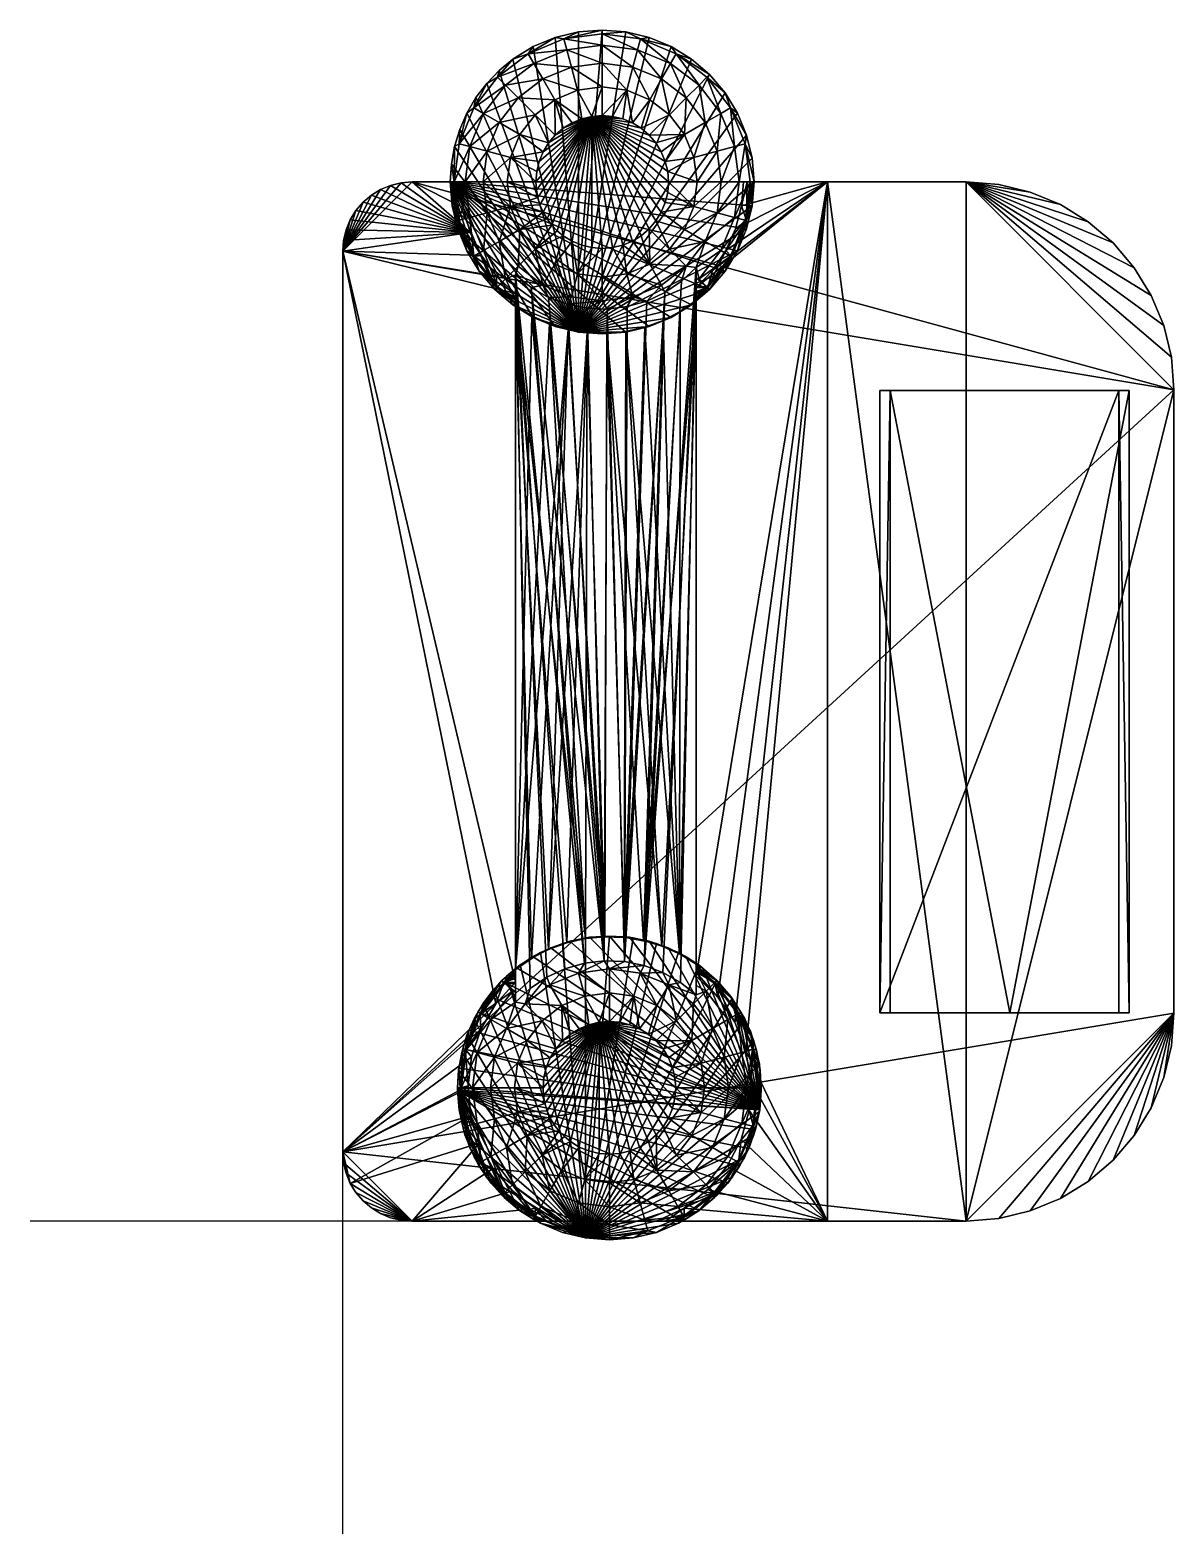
# Model space of a CAD drawing. Extents: x -608.134 to -607.969, y -306.889 to -306.672.
import ezdxf

# ---------------------------------------------------------------- set-up
doc = ezdxf.new("R2010")
doc.units = 0
doc.linetypes.add('HIDDEN2', pattern=[0.1875, 0.125, -0.0625])
doc.layers.add('EIXOMOB', color=1, linetype='HIDDEN2')
doc.layers.add('FONE', color=251, linetype='CONTINUOUS')

# ---------------------------------------------------------------- blocks, each defined once
blk = doc.blocks.new('*X4')
at = {"layer": 'FONE', "color": 253}
mesh = blk.add_polyface(dxfattribs=at)
corners = [(-608.01168, -306.81419, 0.04698), (-608.01019, -306.81419, 0.05069), (-608.01019, -306.72437, 0.05069), (-608.01168, -306.72437, 0.04698)]
mesh.append_faces([[corners[k] for k in face] for face in [(3, 0, 2)]], dxfattribs={"vtx1": -1, "color": 253})
mesh.append_faces([[corners[k] for k in face] for face in [(0, 1, 2)]], dxfattribs={"vtx2": -1, "color": 253})
mesh = blk.add_polyface(dxfattribs=at)
corners = [(-608.01168, -306.72437, 0.04698), (-608.01019, -306.72437, 0.05069), (-607.97569, -306.72437, 0.03689), (-607.97717, -306.72437, 0.03318)]
mesh.append_faces([[corners[k] for k in face] for face in [(3, 0, 2)]], dxfattribs={"vtx1": -1, "color": 253})
mesh.append_faces([[corners[k] for k in face] for face in [(0, 1, 2)]], dxfattribs={"vtx2": -1, "color": 253})
mesh = blk.add_polyface(dxfattribs=at)
corners = [(-607.97717, -306.72437, 0.03318), (-607.97717, -306.81419, 0.03318), (-608.01168, -306.81419, 0.04698), (-608.01168, -306.72437, 0.04698)]
mesh.append_faces([[corners[k] for k in face] for face in [(0, 2, 3)]], dxfattribs={"vtx0": -1, "color": 253})
mesh.append_faces([[corners[k] for k in face] for face in [(0, 1, 2)]], dxfattribs={"vtx2": -1, "color": 253})
mesh = blk.add_polyface(dxfattribs=at)
corners = [(-608.01019, -306.72437, 0.05069), (-608.01019, -306.81419, 0.05069), (-607.99294, -306.81419, 0.04379), (-607.97569, -306.72437, 0.03689), (-607.97569, -306.81419, 0.03689)]
mesh.append_faces([[corners[k] for k in face] for face in [(3, 0, 2)]], dxfattribs={"vtx1": -1, "vtx2": -1, "color": 253})
mesh.append_faces([[corners[k] for k in face] for face in [(0, 1, 2), (2, 4, 3)]], dxfattribs={"vtx2": -1, "color": 253})
mesh = blk.add_polyface(dxfattribs=at)
corners = [(-607.97717, -306.72437, 0.03318), (-607.97569, -306.72437, 0.03689), (-607.97569, -306.81419, 0.03689), (-607.97717, -306.81419, 0.03318)]
mesh.append_faces([[corners[k] for k in face] for face in [(3, 0, 2)]], dxfattribs={"vtx1": -1, "color": 253})
mesh.append_faces([[corners[k] for k in face] for face in [(0, 1, 2)]], dxfattribs={"vtx2": -1, "color": 253})
mesh = blk.add_polyface(dxfattribs=at)
corners = [(-607.97717, -306.81419, 0.03318), (-607.97569, -306.81419, 0.03689), (-608.01019, -306.81419, 0.05069), (-608.01168, -306.81419, 0.04698)]
mesh.append_faces([[corners[k] for k in face] for face in [(3, 0, 2)]], dxfattribs={"vtx1": -1, "color": 253})
mesh.append_faces([[corners[k] for k in face] for face in [(0, 1, 2)]], dxfattribs={"vtx2": -1, "color": 253})
blk = doc.blocks.new('*X5')
at = {"layer": 'FONE'}
mesh = blk.add_polyface(dxfattribs=at)
corners = [(-608.07924, -306.84428, 0.05), (-608.05758, -306.84428, 0.05), (-608.06139, -306.84246, 0.05), (-608.07924, -306.69428, 0.05), (-608.07086, -306.70155, 0.05), (-608.07186, -306.69798, 0.05), (-608.0722, -306.69428, 0.05), (-608.08911, -306.70272, 0.05), (-608.08924, -306.70428, 0.05), (-608.08875, -306.70119, 0.05), (-608.08815, -306.69974, 0.05), (-608.08733, -306.6984, 0.05), (-608.08631, -306.69721, 0.05), (-608.08511, -306.69619, 0.05), (-608.08378, -306.69537, 0.05), (-608.08233, -306.69477, 0.05), (-608.0808, -306.6944, 0.05), (-608.08924, -306.83428, 0.05), (-608.07075, -306.8291, 0.05), (-608.07115, -306.82504, 0.05), (-608.07115, -306.82475, 0.05), (-608.07065, -306.82055, 0.05), (-608.0693, -306.81655, 0.05), (-608.06716, -306.81291, 0.05), (-608.06431, -306.7104, 0.05), (-608.06702, -306.70787, 0.05), (-608.06431, -306.80979, 0.05), (-608.06923, -306.70488, 0.05), (-608.06475, -306.8399, 0.05), (-608.0675, -306.8367, 0.05), (-608.08233, -306.84379, 0.05), (-608.0808, -306.84416, 0.05), (-608.08378, -306.84319, 0.05), (-608.08511, -306.84237, 0.05), (-608.08631, -306.84135, 0.05), (-608.08733, -306.84016, 0.05), (-608.08815, -306.83882, 0.05), (-608.06954, -306.833, 0.05), (-608.08911, -306.83584, 0.05), (-608.08875, -306.83737, 0.05)]
mesh.append_faces([[corners[k] for k in face] for face in [(37, 36, 0), (18, 17, 36)]], dxfattribs={"vtx0": -1, "vtx1": -1, "vtx2": -1})
mesh.append_faces([[corners[k] for k in face] for face in [(3, 4, 5), (17, 18, 19), (0, 2, 28)]], dxfattribs={"vtx0": -1, "vtx2": -1})
mesh.append_faces([[corners[k] for k in face] for face in [(7, 8, 4), (9, 7, 4), (10, 9, 4), (11, 10, 4), (12, 11, 4), (13, 12, 4), (14, 13, 4), (15, 14, 4), (16, 15, 4), (3, 16, 4), (19, 20, 17), (20, 21, 17), (21, 22, 17), (22, 23, 17), (8, 17, 23), (24, 25, 8), (26, 24, 8), (23, 26, 8), (25, 27, 8), (27, 4, 8), (28, 29, 0), (32, 30, 0), (33, 32, 0), (34, 33, 0), (35, 34, 0), (36, 35, 0), (29, 37, 0), (17, 38, 36), (37, 18, 36)]], dxfattribs={"vtx1": -1, "vtx2": -1})
mesh.append_faces([[corners[k] for k in face] for face in [(0, 1, 2), (5, 6, 3), (30, 31, 0), (38, 39, 36)]], dxfattribs={"vtx2": -1})
mesh = blk.add_polyface(dxfattribs=at)
corners = [(-608.08911, -306.70272, 0.05), (-608.08875, -306.70119, 0.05), (-608.08875, -306.70119), (-608.08911, -306.70272), (-608.08924, -306.70428), (-608.08924, -306.70428, 0.05), (-608.08815, -306.69974, 0.05), (-608.08815, -306.69974), (-608.08733, -306.6984, 0.05), (-608.08631, -306.69721, 0.05), (-608.08631, -306.69721), (-608.08733, -306.6984), (-608.08511, -306.69619, 0.05), (-608.08378, -306.69537, 0.05), (-608.08378, -306.69537), (-608.08511, -306.69619), (-608.08233, -306.69477, 0.05), (-608.08233, -306.69477), (-608.0808, -306.6944, 0.05), (-608.07924, -306.69428, 0.05), (-608.07924, -306.69428), (-608.0808, -306.6944)]
mesh.append_faces([[corners[k] for k in face] for face in [(0, 2, 3), (3, 5, 0), (2, 6, 7), (8, 10, 11), (11, 6, 8), (12, 14, 15), (15, 9, 12), (14, 16, 17), (18, 20, 21), (21, 16, 18)]], dxfattribs={"vtx0": -1})
mesh.append_faces([[corners[k] for k in face] for face in [(0, 1, 2), (3, 4, 5), (2, 1, 6), (8, 9, 10), (11, 7, 6), (12, 13, 14), (15, 10, 9), (14, 13, 16), (18, 19, 20), (21, 17, 16)]], dxfattribs={"vtx2": -1})
mesh = blk.add_polyface(dxfattribs=at)
corners = [(-608.07924, -306.84428), (-608.0808, -306.84416), (-608.08233, -306.84379), (-608.08378, -306.84319), (-608.08511, -306.84237), (-608.08631, -306.84135), (-608.08733, -306.84016), (-608.08815, -306.83882), (-608.08875, -306.83737), (-608.08911, -306.83584), (-608.08924, -306.83428), (-607.96924, -306.81428), (-607.99924, -306.84428), (-607.96961, -306.81897), (-607.97071, -306.82355), (-607.97251, -306.8279), (-607.97497, -306.83191), (-607.97802, -306.83549), (-607.9816, -306.83855), (-607.98562, -306.84101), (-607.98997, -306.84281), (-607.99454, -306.84391), (-608.08924, -306.70428), (-607.96924, -306.72428), (-607.99924, -306.69428), (-607.99454, -306.69465), (-607.98997, -306.69575), (-607.98562, -306.69755), (-607.9816, -306.70001), (-607.97802, -306.70307), (-607.97497, -306.70665), (-607.97251, -306.71066), (-607.97071, -306.71501), (-607.96961, -306.71959), (-608.07924, -306.69428), (-608.08911, -306.70272), (-608.08875, -306.70119), (-608.08815, -306.69974), (-608.08733, -306.6984), (-608.08631, -306.69721), (-608.08511, -306.69619), (-608.08378, -306.69537), (-608.08233, -306.69477), (-608.0808, -306.6944)]
mesh.append_faces([[corners[k] for k in face] for face in [(10, 11, 12), (23, 22, 34)]], dxfattribs={"vtx0": -1, "vtx1": -1, "vtx2": -1})
mesh.append_faces([[corners[k] for k in face] for face in [(0, 2, 3), (0, 3, 4), (0, 4, 5), (0, 5, 6), (0, 6, 7), (0, 7, 8), (0, 8, 9), (0, 9, 10), (10, 12, 0), (11, 14, 15), (11, 15, 16), (11, 16, 17), (11, 17, 18), (11, 18, 19), (11, 19, 20), (11, 20, 21), (11, 21, 12), (10, 23, 11), (24, 26, 27), (24, 27, 28), (24, 28, 29), (24, 29, 30), (24, 30, 31), (24, 31, 32), (24, 32, 33), (24, 33, 23), (23, 34, 24), (22, 36, 37), (22, 37, 38), (22, 38, 39), (22, 39, 40), (22, 40, 41), (22, 41, 42), (22, 42, 43), (22, 43, 34)]], dxfattribs={"vtx0": -1, "vtx2": -1})
mesh.append_faces([[corners[k] for k in face] for face in [(10, 22, 23)]], dxfattribs={"vtx1": -1, "vtx2": -1})
mesh.append_faces([[corners[k] for k in face] for face in [(0, 1, 2), (11, 13, 14), (24, 25, 26), (22, 35, 36)]], dxfattribs={"vtx2": -1})
mesh = blk.add_polyface(dxfattribs=at)
corners = [(-608.07924, -306.69428, 0.05), (-608.0722, -306.69428, 0.05), (-608.07274, -306.69428, 0.04845), (-608.07316, -306.69428, 0.04687), (-608.07347, -306.69428, 0.04526), (-608.07365, -306.69428, 0.04364), (-608.07371, -306.69428, 0.042), (-608.07924, -306.69428), (-608.02985, -306.69428, 0.042), (-607.99924, -306.69428), (-607.99924, -306.69428, 0.042), (-608.02991, -306.69428, 0.04364), (-608.01924, -306.69428, 0.05), (-608.0301, -306.69428, 0.04526), (-608.0304, -306.69428, 0.04687), (-608.03083, -306.69428, 0.04845), (-608.03137, -306.69428, 0.05)]
mesh.append_faces([[corners[k] for k in face] for face in [(8, 9, 7), (8, 10, 9), (11, 12, 10), (12, 11, 13)]], dxfattribs={"vtx0": -1, "vtx2": -1})
mesh.append_faces([[corners[k] for k in face] for face in [(2, 3, 0), (3, 4, 0), (4, 5, 0), (5, 6, 0), (7, 0, 6), (6, 8, 7), (8, 11, 10), (13, 14, 12), (14, 15, 12)]], dxfattribs={"vtx1": -1, "vtx2": -1})
mesh.append_faces([[corners[k] for k in face] for face in [(0, 1, 2), (15, 16, 12)]], dxfattribs={"vtx2": -1})
mesh = blk.add_polyface(dxfattribs=at)
corners = [(-608.07371, -306.69428, 0.042), (-608.07344, -306.69771, 0.042), (-608.07264, -306.70106, 0.042), (-608.07132, -306.70424, 0.042), (-608.06952, -306.70717, 0.042), (-608.06729, -306.70979, 0.042), (-608.06467, -306.71202, 0.042), (-608.06174, -306.71382, 0.042), (-608.05856, -306.71514, 0.042), (-608.05521, -306.71594, 0.042), (-608.05178, -306.71621, 0.042), (-608.04835, -306.71594, 0.042), (-608.04501, -306.71514, 0.042), (-608.04183, -306.71382, 0.042), (-608.03889, -306.71202, 0.042), (-608.03628, -306.70979, 0.042), (-608.03404, -306.70717, 0.042), (-608.03224, -306.70424, 0.042), (-608.03093, -306.70106, 0.042), (-608.03012, -306.69771, 0.042), (-608.02985, -306.69428, 0.042)]
mesh.append_faces([[corners[k] for k in face] for face in [(0, 19, 20)]], dxfattribs={"vtx0": -1})
mesh.append_faces([[corners[k] for k in face] for face in [(0, 2, 3), (0, 3, 4), (0, 4, 5), (0, 5, 6), (0, 6, 7), (0, 7, 8), (0, 8, 9), (0, 9, 10), (0, 10, 11), (0, 11, 12), (0, 12, 13), (0, 13, 14), (0, 14, 15), (0, 15, 16), (0, 16, 17), (0, 17, 18), (0, 18, 19)]], dxfattribs={"vtx0": -1, "vtx2": -1})
mesh.append_faces([[corners[k] for k in face] for face in [(0, 1, 2)]], dxfattribs={"vtx2": -1})
mesh = blk.add_polyface(dxfattribs=at)
corners = [(-608.07259, -306.69986, 0.04607), (-608.07264, -306.70106, 0.042), (-608.07344, -306.69771, 0.042), (-608.07365, -306.69428, 0.04364), (-608.07371, -306.69428, 0.042), (-608.07347, -306.69428, 0.04526), (-608.07316, -306.69428, 0.04687), (-608.07186, -306.69798, 0.05), (-608.07274, -306.69428, 0.04845), (-608.0722, -306.69428, 0.05), (-608.07086, -306.70155, 0.05), (-608.06923, -306.70488, 0.05), (-608.07044, -306.70505, 0.04607), (-608.07132, -306.70424, 0.042), (-608.06702, -306.70952, 0.04607), (-608.06702, -306.70787, 0.05), (-608.06729, -306.70979, 0.042), (-608.06952, -306.70717, 0.042), (-608.06431, -306.7104, 0.05), (-608.06431, -306.71092, 0.04886), (-608.06431, -306.71136, 0.04768), (-608.06431, -306.71171, 0.04647), (-608.06467, -306.71202, 0.042), (-608.06431, -306.71198, 0.04524), (-608.06431, -306.71217, 0.044), (-608.06192, -306.71362, 0.044), (-608.06174, -306.71382, 0.042), (-608.03821, -306.71139, 0.044), (-608.03628, -306.70979, 0.042), (-608.03889, -306.71202, 0.042), (-608.04183, -306.71382, 0.042), (-608.04051, -306.71298, 0.044), (-608.03821, -306.71119, 0.04525), (-608.03655, -306.70952, 0.04607), (-608.03821, -306.71091, 0.04648), (-608.03821, -306.71054, 0.04769), (-608.03821, -306.71008, 0.04886), (-608.03821, -306.70953, 0.05), (-608.03584, -306.70704, 0.05), (-608.03393, -306.70418, 0.05), (-608.03312, -306.70505, 0.04607), (-608.03224, -306.70424, 0.042), (-608.03404, -306.70717, 0.042), (-608.03097, -306.69986, 0.04607), (-608.03252, -306.70104, 0.05), (-608.03093, -306.70106, 0.042), (-608.03165, -306.69771, 0.05), (-608.03083, -306.69428, 0.04845), (-608.03137, -306.69428, 0.05), (-608.0304, -306.69428, 0.04687), (-608.0301, -306.69428, 0.04526), (-608.02991, -306.69428, 0.04364), (-608.03012, -306.69771, 0.042), (-608.02985, -306.69428, 0.042), (-608.04501, -306.71514, 0.042), (-608.04562, -306.71523, 0.044), (-608.04299, -306.71427, 0.044), (-608.04835, -306.71594, 0.042), (-608.04835, -306.71585, 0.044), (-608.05178, -306.71621, 0.042), (-608.05113, -306.71611, 0.044), (-608.05521, -306.71594, 0.042), (-608.05393, -306.71601, 0.044), (-608.05856, -306.71514, 0.042), (-608.05669, -306.71556, 0.044), (-608.05937, -306.71476, 0.044)]
mesh.append_faces([[corners[k] for k in face] for face in [(0, 1, 2), (3, 0, 2), (2, 4, 3), (3, 5, 0), (0, 5, 6), (7, 0, 6), (6, 8, 7), (8, 9, 7), (0, 7, 10), (11, 12, 0), (10, 11, 0), (14, 12, 11), (15, 14, 11), (14, 16, 17), (12, 14, 17), (17, 13, 12), (15, 18, 19), (14, 15, 19), (19, 20, 14), (20, 21, 14), (22, 21, 23), (23, 24, 22), (25, 26, 22), (24, 25, 22), (16, 14, 21), (22, 16, 21), (27, 28, 29), (30, 31, 27), (29, 30, 27), (32, 33, 28), (27, 32, 28), (32, 34, 33), (33, 34, 35), (35, 36, 33), (36, 37, 33), (33, 37, 38), (39, 40, 33), (38, 39, 33), (40, 41, 42), (28, 33, 40), (42, 28, 40), (43, 40, 39), (44, 43, 39), (43, 44, 46), (47, 43, 46), (46, 48, 47), (47, 49, 43), (49, 50, 43), (43, 50, 51), (52, 43, 51), (51, 53, 52), (52, 45, 43), (54, 55, 56), (30, 54, 56), (56, 31, 30), (55, 54, 57), (58, 55, 57), (59, 60, 58), (57, 59, 58), (60, 59, 61), (62, 60, 61), (63, 64, 62), (61, 63, 62), (26, 25, 65), (63, 26, 65), (65, 64, 63)]])
mesh.append_faces([[corners[k] for k in face] for face in [(13, 1, 12), (45, 41, 43)]], dxfattribs={"vtx1": -1})
mesh.append_faces([[corners[k] for k in face] for face in [(1, 0, 12), (41, 40, 43)]], dxfattribs={"vtx2": -1})
mesh = blk.add_polyface(dxfattribs=at)
corners = [(-608.01924, -306.69428, 0.05), (-608.03137, -306.69428, 0.05), (-608.03165, -306.69771, 0.05), (-608.03252, -306.70104, 0.05), (-608.03393, -306.70418, 0.05), (-608.03584, -306.70704, 0.05), (-608.03821, -306.80892, 0.05), (-608.03507, -306.81195, 0.05), (-608.03821, -306.70953, 0.05), (-608.03265, -306.81557, 0.05), (-608.03105, -306.81963, 0.05), (-608.01924, -306.84428, 0.05), (-608.03035, -306.82393, 0.05), (-608.03058, -306.82829, 0.05), (-608.03173, -306.83249, 0.05), (-608.03374, -306.83636, 0.05), (-608.03653, -306.83971, 0.05), (-608.03997, -306.84239, 0.05), (-608.0439, -306.84428, 0.05)]
mesh.append_faces([[corners[k] for k in face] for face in [(0, 7, 9), (10, 11, 0)]], dxfattribs={"vtx0": -1, "vtx2": -1})
mesh.append_faces([[corners[k] for k in face] for face in [(2, 3, 0), (3, 4, 0), (4, 5, 0), (6, 7, 0), (8, 6, 0), (5, 8, 0), (9, 10, 0), (10, 12, 11), (12, 13, 11), (13, 14, 11), (14, 15, 11), (15, 16, 11), (16, 17, 11)]], dxfattribs={"vtx1": -1, "vtx2": -1})
mesh.append_faces([[corners[k] for k in face] for face in [(0, 1, 2), (17, 18, 11)]], dxfattribs={"vtx2": -1})
mesh = blk.add_polyface(dxfattribs=at)
corners = [(-608.01924, -306.69428, 0.05), (-608.01924, -306.84428, 0.05), (-607.99924, -306.84428, 0.042), (-607.99924, -306.69428, 0.042), (-607.97071, -306.82355, 0.03059), (-607.96961, -306.81897, 0.03015), (-607.96924, -306.81428, 0.03), (-607.97251, -306.8279, 0.03131), (-607.97497, -306.83191, 0.03229), (-607.97802, -306.83549, 0.03351), (-607.9816, -306.83855, 0.03495), (-607.98562, -306.84101, 0.03655), (-607.98997, -306.84281, 0.03829), (-607.99454, -306.84391, 0.04012), (-607.96924, -306.72428, 0.03), (-607.98997, -306.69575, 0.03829), (-607.99454, -306.69465, 0.04012), (-607.98562, -306.69755, 0.03655), (-607.9816, -306.70001, 0.03495), (-607.97802, -306.70307, 0.03351), (-607.97497, -306.70665, 0.03229), (-607.97251, -306.71066, 0.03131), (-607.97071, -306.71501, 0.03059), (-607.96961, -306.71959, 0.03015)]
mesh.append_faces([[corners[k] for k in face] for face in [(14, 3, 2)]], dxfattribs={"vtx0": -1, "vtx1": -1, "vtx2": -1})
mesh.append_faces([[corners[k] for k in face] for face in [(3, 0, 2), (7, 4, 6), (8, 7, 6), (9, 8, 6), (10, 9, 6), (11, 10, 6), (12, 11, 6), (13, 12, 6), (2, 13, 6), (6, 14, 2), (17, 15, 3), (18, 17, 3), (19, 18, 3), (20, 19, 3), (21, 20, 3), (22, 21, 3), (23, 22, 3), (14, 23, 3)]], dxfattribs={"vtx1": -1, "vtx2": -1})
mesh.append_faces([[corners[k] for k in face] for face in [(0, 1, 2), (4, 5, 6), (15, 16, 3)]], dxfattribs={"vtx2": -1})
mesh = blk.add_polyface(dxfattribs=at)
corners = [(-607.99454, -306.69465), (-607.99924, -306.69428), (-607.99454, -306.69465, 0.04012), (-607.98997, -306.69575, 0.03829), (-607.98997, -306.69575), (-607.99924, -306.69428, 0.042), (-607.98562, -306.69755, 0.03655), (-607.98562, -306.69755), (-607.9816, -306.70001), (-607.9816, -306.70001, 0.03495), (-607.97802, -306.70307, 0.03351), (-607.97802, -306.70307), (-607.97497, -306.70665), (-607.97497, -306.70665, 0.03229), (-607.97251, -306.71066, 0.03131), (-607.97251, -306.71066), (-607.97071, -306.71501, 0.03059), (-607.97071, -306.71501), (-607.96961, -306.71959, 0.03015), (-607.96924, -306.72428, 0.03), (-607.96924, -306.72428), (-607.96961, -306.71959)]
mesh.append_faces([[corners[k] for k in face] for face in [(4, 6, 7), (15, 16, 17), (18, 20, 21), (21, 16, 18)]], dxfattribs={"vtx0": -1})
mesh.append_faces([[corners[k] for k in face] for face in [(0, 1, 2), (8, 7, 9), (12, 11, 13)]], dxfattribs={"vtx1": -1})
mesh.append_faces([[corners[k] for k in face] for face in [(0, 2, 3), (3, 4, 0), (1, 5, 2), (4, 3, 6), (8, 9, 10), (10, 11, 8), (7, 6, 9), (12, 13, 14), (14, 15, 12), (11, 10, 13), (15, 14, 16), (18, 19, 20), (21, 17, 16)]], dxfattribs={"vtx2": -1})
mesh = blk.add_polyface(dxfattribs=at)
corners = [(-608.08924, -306.83428), (-608.08924, -306.83428, 0.05), (-608.08924, -306.70428, 0.05), (-608.08924, -306.70428)]
mesh.append_faces([[corners[k] for k in face] for face in [(3, 0, 2)]], dxfattribs={"vtx1": -1})
mesh.append_faces([[corners[k] for k in face] for face in [(0, 1, 2)]], dxfattribs={"vtx2": -1})
mesh = blk.add_polyface(dxfattribs=at)
corners = [(-608.03821, -306.8084, 0.04886), (-608.03821, -306.80892, 0.05), (-608.03821, -306.71119, 0.04525), (-608.03821, -306.80797, 0.04768), (-608.03821, -306.80761, 0.04647), (-608.03821, -306.80734, 0.04524), (-608.03821, -306.71139, 0.044), (-608.03821, -306.80716, 0.044), (-608.03821, -306.71091, 0.04648), (-608.03821, -306.71054, 0.04769), (-608.03821, -306.71008, 0.04886), (-608.03821, -306.70953, 0.05)]
mesh.append_faces([[corners[k] for k in face] for face in [(2, 3, 0), (2, 4, 3), (2, 5, 4), (2, 7, 5), (1, 8, 2), (1, 9, 8), (1, 10, 9)]], dxfattribs={"vtx0": -1, "vtx2": -1})
mesh.append_faces([[corners[k] for k in face] for face in [(0, 1, 2)]], dxfattribs={"vtx1": -1, "vtx2": -1})
mesh.append_faces([[corners[k] for k in face] for face in [(2, 6, 7), (1, 11, 10)]], dxfattribs={"vtx2": -1})
mesh = blk.add_polyface(dxfattribs=at)
corners = [(-608.06431, -306.71092, 0.04886), (-608.06431, -306.7104, 0.05), (-608.06431, -306.80813, 0.04525), (-608.06431, -306.71136, 0.04768), (-608.06431, -306.71171, 0.04647), (-608.06431, -306.71198, 0.04524), (-608.06431, -306.80794, 0.044), (-608.06431, -306.71217, 0.044), (-608.06431, -306.80841, 0.04648), (-608.06431, -306.80879, 0.04769), (-608.06431, -306.80925, 0.04886), (-608.06431, -306.80979, 0.05)]
mesh.append_faces([[corners[k] for k in face] for face in [(2, 3, 0), (2, 4, 3), (2, 5, 4), (2, 7, 5), (1, 8, 2), (1, 9, 8), (1, 10, 9)]], dxfattribs={"vtx0": -1, "vtx2": -1})
mesh.append_faces([[corners[k] for k in face] for face in [(0, 1, 2)]], dxfattribs={"vtx1": -1, "vtx2": -1})
mesh.append_faces([[corners[k] for k in face] for face in [(2, 6, 7), (1, 11, 10)]], dxfattribs={"vtx2": -1})
mesh = blk.add_polyface(dxfattribs=at)
corners = [(-608.0406, -306.8057, 0.044), (-608.03821, -306.80716, 0.044), (-608.03821, -306.71139, 0.044), (-608.04315, -306.80457, 0.044), (-608.04583, -306.80376, 0.044), (-608.04299, -306.71427, 0.044), (-608.04562, -306.71523, 0.044), (-608.04859, -306.80331, 0.044), (-608.04051, -306.71298, 0.044), (-608.05669, -306.71556, 0.044), (-608.05937, -306.71476, 0.044), (-608.05139, -306.80322, 0.044), (-608.05393, -306.71601, 0.044), (-608.05113, -306.71611, 0.044), (-608.04835, -306.71585, 0.044), (-608.06192, -306.71362, 0.044), (-608.06431, -306.71217, 0.044), (-608.05417, -306.80348, 0.044), (-608.0569, -306.80409, 0.044), (-608.05953, -306.80505, 0.044), (-608.06201, -306.80634, 0.044), (-608.06431, -306.80794, 0.044)]
mesh.append_faces([[corners[k] for k in face] for face in [(2, 3, 0), (2, 4, 3), (5, 7, 4), (4, 8, 5), (4, 2, 8), (11, 12, 9), (11, 13, 12), (7, 14, 13), (7, 6, 14), (17, 10, 15), (16, 18, 17), (16, 19, 18), (16, 20, 19)]], dxfattribs={"vtx0": -1, "vtx2": -1})
mesh.append_faces([[corners[k] for k in face] for face in [(5, 6, 7), (9, 10, 11), (11, 7, 13), (15, 16, 17), (17, 11, 10)]], dxfattribs={"vtx1": -1, "vtx2": -1})
mesh.append_faces([[corners[k] for k in face] for face in [(0, 1, 2), (16, 21, 20)]], dxfattribs={"vtx2": -1})
mesh = blk.add_polyface(dxfattribs=at)
corners = [(-607.96924, -306.72428), (-607.96924, -306.72428, 0.03), (-607.96924, -306.81428, 0.03), (-607.96924, -306.81428)]
mesh.append_faces([[corners[k] for k in face] for face in [(3, 0, 2)]], dxfattribs={"vtx1": -1})
mesh.append_faces([[corners[k] for k in face] for face in [(0, 1, 2)]], dxfattribs={"vtx2": -1})
mesh = blk.add_polyface(dxfattribs=at)
corners = [(-608.07266, -306.82535, 0.042), (-608.07243, -306.82823, 0.042), (-608.07182, -306.83106, 0.042), (-608.07085, -306.83378, 0.042), (-608.06952, -306.83635, 0.042), (-608.06787, -306.83873, 0.042), (-608.06592, -306.84087, 0.042), (-608.0637, -306.84273, 0.042), (-608.06126, -306.84428, 0.042), (-608.04021, -306.84428, 0.042), (-608.03777, -306.84273, 0.042), (-608.03556, -306.84087, 0.042), (-608.0336, -306.83873, 0.042), (-608.03195, -306.83635, 0.042), (-608.03063, -306.83378, 0.042), (-608.02965, -306.83106, 0.042), (-608.02904, -306.82823, 0.042), (-608.07267, -306.82504, 0.042), (-608.02881, -306.82535, 0.042), (-608.02896, -306.82246, 0.042), (-608.02949, -306.81961, 0.042), (-608.03039, -306.81686, 0.042), (-608.03165, -306.81425, 0.042), (-608.03323, -306.81183, 0.042), (-608.03513, -306.80965, 0.042), (-608.03729, -306.80772, 0.042), (-608.03969, -306.8061, 0.042), (-608.04228, -306.80481, 0.042), (-608.04501, -306.80388, 0.042), (-608.04785, -306.80331, 0.042), (-608.05074, -306.80312, 0.042), (-608.05362, -306.80331, 0.042), (-608.05646, -306.80388, 0.042), (-608.0592, -306.80481, 0.042), (-608.06179, -306.8061, 0.042), (-608.06416, -306.8077, 0.042), (-608.0663, -306.80959, 0.042), (-608.06817, -306.81174, 0.042), (-608.06975, -306.81412, 0.042), (-608.07101, -306.81669, 0.042), (-608.07192, -306.81939, 0.042), (-608.07248, -306.82219, 0.042)]
mesh.append_faces([[corners[k] for k in face] for face in [(0, 2, 3), (0, 3, 4), (0, 4, 5), (0, 5, 6), (0, 6, 7), (0, 7, 8), (0, 8, 9), (0, 9, 10), (0, 10, 11), (0, 11, 12), (0, 12, 13), (0, 13, 14), (0, 14, 15), (0, 15, 16), (16, 17, 0), (16, 19, 20), (16, 20, 21), (16, 21, 22), (16, 22, 23), (16, 23, 24), (16, 24, 25), (16, 25, 26), (16, 26, 27), (16, 27, 28), (16, 28, 29), (16, 29, 30), (16, 30, 31), (16, 31, 32), (16, 32, 33), (16, 33, 34), (16, 34, 35), (16, 35, 36), (16, 36, 37), (16, 37, 38), (16, 38, 39), (16, 39, 40), (16, 40, 41), (16, 41, 17)]], dxfattribs={"vtx0": -1, "vtx2": -1})
mesh.append_faces([[corners[k] for k in face] for face in [(0, 1, 2), (16, 18, 19)]], dxfattribs={"vtx2": -1})
mesh = blk.add_polyface(dxfattribs=at)
corners = [(-608.07155, -306.83062, 0.04607), (-608.07182, -306.83106, 0.042), (-608.07243, -306.82823, 0.042), (-608.07266, -306.82535, 0.042), (-608.07228, -306.82504, 0.04607), (-608.07267, -306.82504, 0.042), (-608.07075, -306.8291, 0.05), (-608.07115, -306.82504, 0.05), (-608.06954, -306.833, 0.05), (-608.0694, -306.83582, 0.04607), (-608.0675, -306.8367, 0.05), (-608.06952, -306.83635, 0.042), (-608.07085, -306.83378, 0.042), (-608.06597, -306.84028, 0.04607), (-608.06475, -306.8399, 0.05), (-608.06592, -306.84087, 0.042), (-608.06787, -306.83873, 0.042), (-608.06151, -306.8437, 0.04607), (-608.06139, -306.84246, 0.05), (-608.06126, -306.84428, 0.042), (-608.0637, -306.84273, 0.042), (-608.05758, -306.84428, 0.05), (-608.05885, -306.84428, 0.04871), (-608.05988, -306.84428, 0.04721), (-608.06064, -306.84428, 0.04556), (-608.06111, -306.84428, 0.04381), (-608.03996, -306.8437, 0.04607), (-608.04021, -306.84428, 0.042), (-608.04037, -306.84428, 0.04381), (-608.04083, -306.84428, 0.04556), (-608.04159, -306.84428, 0.04721), (-608.04262, -306.84428, 0.04871), (-608.03997, -306.84239, 0.05), (-608.0439, -306.84428, 0.05), (-608.0355, -306.84028, 0.04607), (-608.03653, -306.83971, 0.05), (-608.03556, -306.84087, 0.042), (-608.03777, -306.84273, 0.042), (-608.03208, -306.83582, 0.04607), (-608.03374, -306.83636, 0.05), (-608.03195, -306.83635, 0.042), (-608.0336, -306.83873, 0.042), (-608.03173, -306.83249, 0.05), (-608.02992, -306.83062, 0.04607), (-608.03058, -306.82829, 0.05), (-608.02965, -306.83106, 0.042), (-608.03063, -306.83378, 0.042), (-608.02919, -306.82504, 0.04607), (-608.03035, -306.82393, 0.05), (-608.02881, -306.82535, 0.042), (-608.02904, -306.82823, 0.042), (-608.02992, -306.81947, 0.04607), (-608.03105, -306.81963, 0.05), (-608.02949, -306.81961, 0.042), (-608.02896, -306.82246, 0.042), (-608.03208, -306.81427, 0.04607), (-608.03265, -306.81557, 0.05), (-608.03165, -306.81425, 0.042), (-608.03039, -306.81686, 0.042), (-608.0355, -306.80981, 0.04607), (-608.03507, -306.81195, 0.05), (-608.03513, -306.80965, 0.042), (-608.03323, -306.81183, 0.042), (-608.03821, -306.80892, 0.05), (-608.03821, -306.8084, 0.04886), (-608.03821, -306.80797, 0.04768), (-608.03821, -306.80761, 0.04647), (-608.03729, -306.80772, 0.042), (-608.03821, -306.80734, 0.04524), (-608.03821, -306.80716, 0.044), (-608.0406, -306.8057, 0.044), (-608.03969, -306.8061, 0.042), (-608.06179, -306.8061, 0.042), (-608.06201, -306.80634, 0.044), (-608.06431, -306.80794, 0.044), (-608.06416, -306.8077, 0.042), (-608.06597, -306.80981, 0.04607), (-608.0663, -306.80959, 0.042), (-608.06431, -306.80813, 0.04525), (-608.06431, -306.80841, 0.04648), (-608.06431, -306.80879, 0.04769), (-608.06431, -306.80925, 0.04886), (-608.06431, -306.80979, 0.05), (-608.06716, -306.81291, 0.05), (-608.0694, -306.81427, 0.04607), (-608.0693, -306.81655, 0.05), (-608.06975, -306.81412, 0.042), (-608.06817, -306.81174, 0.042), (-608.07155, -306.81947, 0.04607), (-608.07065, -306.82055, 0.05), (-608.07192, -306.81939, 0.042), (-608.07101, -306.81669, 0.042), (-608.07115, -306.82475, 0.05), (-608.07115, -306.82504, 0.05), (-608.07267, -306.82504, 0.042), (-608.07248, -306.82219, 0.042), (-608.0592, -306.80481, 0.042), (-608.05953, -306.80505, 0.044), (-608.05646, -306.80388, 0.042), (-608.0569, -306.80409, 0.044), (-608.05362, -306.80331, 0.042), (-608.05417, -306.80348, 0.044), (-608.05074, -306.80312, 0.042), (-608.05139, -306.80322, 0.044), (-608.04785, -306.80331, 0.042), (-608.04859, -306.80331, 0.044), (-608.04501, -306.80388, 0.042), (-608.04583, -306.80376, 0.044), (-608.04228, -306.80481, 0.042), (-608.04315, -306.80457, 0.044)]
mesh.append_faces([[corners[k] for k in face] for face in [(0, 1, 2), (3, 4, 0), (2, 3, 0), (3, 5, 4), (6, 0, 4), (7, 6, 4), (0, 6, 8), (9, 0, 8), (8, 10, 9), (9, 11, 12), (1, 0, 9), (12, 1, 9), (13, 9, 10), (14, 13, 10), (13, 15, 16), (11, 9, 13), (16, 11, 13), (17, 13, 14), (18, 17, 14), (17, 19, 20), (15, 13, 17), (20, 15, 17), (18, 21, 22), (23, 17, 18), (22, 23, 18), (23, 24, 17), (17, 24, 25), (25, 19, 17), (26, 27, 28), (28, 29, 26), (26, 29, 30), (31, 32, 26), (30, 31, 26), (31, 33, 32), (34, 26, 32), (35, 34, 32), (34, 36, 37), (26, 34, 37), (37, 27, 26), (38, 34, 35), (39, 38, 35), (38, 40, 41), (34, 38, 41), (41, 36, 34), (38, 39, 42), (43, 38, 42), (42, 44, 43), (43, 45, 46), (38, 43, 46), (46, 40, 38), (47, 43, 44), (48, 47, 44), (47, 49, 50), (43, 47, 50), (50, 45, 43), (51, 47, 48), (52, 51, 48), (51, 53, 54), (47, 51, 54), (54, 49, 47), (55, 51, 52), (56, 55, 52), (55, 57, 58), (51, 55, 58), (58, 53, 51), (59, 55, 56), (60, 59, 56), (59, 61, 62), (55, 59, 62), (62, 57, 55), (60, 63, 64), (59, 60, 64), (64, 65, 59), (65, 66, 59), (67, 66, 68), (68, 69, 67), (70, 71, 67), (69, 70, 67), (61, 59, 66), (67, 61, 66), (72, 73, 74), (75, 72, 74), (76, 77, 75), (74, 76, 75), (74, 78, 76), (78, 79, 76), (76, 79, 80), (80, 81, 76), (81, 82, 76), (76, 82, 83), (84, 76, 83), (83, 85, 84), (84, 86, 87), (77, 76, 84), (87, 77, 84), (88, 84, 85), (89, 88, 85), (88, 90, 91), (86, 84, 88), (91, 86, 88), (88, 89, 92), (4, 88, 92), (92, 93, 4), (4, 94, 95), (90, 88, 4), (95, 90, 4), (73, 72, 96), (97, 73, 96), (98, 99, 97), (96, 98, 97), (99, 98, 100), (101, 99, 100), (102, 103, 101), (100, 102, 101), (103, 102, 104), (105, 103, 104), (106, 107, 105), (104, 106, 105), (107, 106, 108), (109, 107, 108), (71, 70, 109), (108, 71, 109)]])
mesh = blk.add_polyface(dxfattribs=at)
corners = [(-607.96961, -306.81897, 0.03015), (-607.97071, -306.82355, 0.03059), (-607.97071, -306.82355), (-607.96961, -306.81897), (-607.96924, -306.81428), (-607.96924, -306.81428, 0.03), (-607.97251, -306.8279, 0.03131), (-607.97251, -306.8279), (-607.97497, -306.83191, 0.03229), (-607.97802, -306.83549, 0.03351), (-607.97802, -306.83549), (-607.97497, -306.83191), (-607.9816, -306.83855, 0.03495), (-607.98562, -306.84101, 0.03655), (-607.98562, -306.84101), (-607.9816, -306.83855), (-607.98997, -306.84281, 0.03829), (-607.98997, -306.84281), (-607.99454, -306.84391, 0.04012), (-607.99924, -306.84428, 0.042), (-607.99924, -306.84428), (-607.99454, -306.84391)]
mesh.append_faces([[corners[k] for k in face] for face in [(0, 2, 3), (3, 5, 0), (2, 6, 7), (11, 6, 8), (8, 10, 11), (15, 9, 12), (12, 14, 15), (14, 16, 17), (21, 16, 18), (18, 20, 21)]], dxfattribs={"vtx0": -1})
mesh.append_faces([[corners[k] for k in face] for face in [(0, 1, 2), (3, 4, 5), (2, 1, 6), (8, 9, 10), (11, 7, 6), (12, 13, 14), (15, 10, 9), (14, 13, 16), (18, 19, 20), (21, 17, 16)]], dxfattribs={"vtx2": -1})
mesh = blk.add_polyface(dxfattribs=at)
corners = [(-608.0808, -306.84416, 0.05), (-608.08233, -306.84379, 0.05), (-608.08233, -306.84379), (-608.0808, -306.84416), (-608.07924, -306.84428), (-608.07924, -306.84428, 0.05), (-608.08378, -306.84319, 0.05), (-608.08378, -306.84319), (-608.08511, -306.84237, 0.05), (-608.08631, -306.84135, 0.05), (-608.08631, -306.84135), (-608.08511, -306.84237), (-608.08733, -306.84016, 0.05), (-608.08815, -306.83882, 0.05), (-608.08815, -306.83882), (-608.08733, -306.84016), (-608.08875, -306.83737, 0.05), (-608.08875, -306.83737), (-608.08911, -306.83584, 0.05), (-608.08924, -306.83428, 0.05), (-608.08924, -306.83428), (-608.08911, -306.83584)]
mesh.append_faces([[corners[k] for k in face] for face in [(0, 2, 3), (3, 5, 0), (2, 6, 7), (8, 10, 11), (11, 6, 8), (12, 14, 15), (15, 9, 12), (14, 16, 17), (18, 20, 21), (21, 16, 18)]], dxfattribs={"vtx0": -1})
mesh.append_faces([[corners[k] for k in face] for face in [(0, 1, 2), (3, 4, 5), (2, 1, 6), (8, 9, 10), (11, 7, 6), (12, 13, 14), (15, 10, 9), (14, 13, 16), (18, 19, 20), (21, 17, 16)]], dxfattribs={"vtx2": -1})
mesh = blk.add_polyface(dxfattribs=at)
corners = [(-608.01924, -306.84428, 0.05), (-608.0439, -306.84428, 0.05), (-608.04262, -306.84428, 0.04871), (-608.04159, -306.84428, 0.04721), (-608.04083, -306.84428, 0.04556), (-608.04037, -306.84428, 0.04381), (-608.04021, -306.84428, 0.042), (-607.99924, -306.84428, 0.042), (-607.99924, -306.84428), (-608.07924, -306.84428), (-608.06126, -306.84428, 0.042), (-608.07924, -306.84428, 0.05), (-608.06111, -306.84428, 0.04381), (-608.06064, -306.84428, 0.04556), (-608.05988, -306.84428, 0.04721), (-608.05885, -306.84428, 0.04871), (-608.05758, -306.84428, 0.05)]
mesh.append_faces([[corners[k] for k in face] for face in [(0, 2, 3), (6, 7, 0), (10, 11, 9)]], dxfattribs={"vtx0": -1, "vtx2": -1})
mesh.append_faces([[corners[k] for k in face] for face in [(3, 4, 0), (4, 5, 0), (5, 6, 0), (8, 7, 6), (9, 8, 6), (6, 10, 9), (10, 12, 11), (12, 13, 11), (13, 14, 11), (14, 15, 11)]], dxfattribs={"vtx1": -1, "vtx2": -1})
mesh.append_faces([[corners[k] for k in face] for face in [(0, 1, 2), (15, 16, 11)]], dxfattribs={"vtx2": -1})
blk = doc.blocks.new('*X6')
at = {"layer": 'FONE'}
mesh = blk.add_polyface(dxfattribs=at)
corners = [(-608.04835, -306.71594, 0.05), (-608.05178, -306.71621, 0.05), (-608.05521, -306.71594, 0.05), (-608.04501, -306.71514, 0.05), (-608.04183, -306.71382, 0.05), (-608.03889, -306.71202, 0.05), (-608.03628, -306.70979, 0.05), (-608.03404, -306.70717, 0.05), (-608.03224, -306.70424, 0.05), (-608.03093, -306.70106, 0.05), (-608.03012, -306.69771, 0.05), (-608.02985, -306.69428, 0.05), (-608.03012, -306.69085, 0.05), (-608.03093, -306.6875, 0.05), (-608.03224, -306.68433, 0.05), (-608.03404, -306.68139, 0.05), (-608.03628, -306.67877, 0.05), (-608.03889, -306.67654, 0.05), (-608.04183, -306.67474, 0.05), (-608.04501, -306.67343, 0.05), (-608.04835, -306.67262, 0.05), (-608.05178, -306.67235, 0.05), (-608.05521, -306.67262, 0.05), (-608.05856, -306.67343, 0.05), (-608.06174, -306.67474, 0.05), (-608.06467, -306.67654, 0.05), (-608.06667, -306.67818, 0.05), (-608.06846, -306.68004, 0.05), (-608.07001, -306.6821, 0.05), (-608.07132, -306.68433, 0.05), (-608.07235, -306.68669, 0.05), (-608.0731, -306.68916, 0.05), (-608.07356, -306.6917, 0.05), (-608.07371, -306.69428, 0.05), (-608.07344, -306.69771, 0.05), (-608.07264, -306.70106, 0.05), (-608.07132, -306.70424, 0.05), (-608.06952, -306.70717, 0.05), (-608.06729, -306.70979, 0.05), (-608.06467, -306.71202, 0.05), (-608.06174, -306.71382, 0.05), (-608.05856, -306.71514, 0.05)]
mesh.append_faces([[corners[k] for k in face] for face in [(41, 40, 2)]], dxfattribs={"vtx1": -1})
mesh.append_faces([[corners[k] for k in face] for face in [(3, 0, 2), (4, 3, 2), (5, 4, 2), (6, 5, 2), (7, 6, 2), (8, 7, 2), (9, 8, 2), (10, 9, 2), (11, 10, 2), (12, 11, 2), (13, 12, 2), (14, 13, 2), (15, 14, 2), (16, 15, 2), (17, 16, 2), (18, 17, 2), (19, 18, 2), (20, 19, 2), (21, 20, 2), (22, 21, 2), (23, 22, 2), (24, 23, 2), (25, 24, 2), (26, 25, 2), (27, 26, 2), (28, 27, 2), (29, 28, 2), (30, 29, 2), (31, 30, 2), (32, 31, 2), (33, 32, 2), (34, 33, 2), (35, 34, 2), (36, 35, 2), (37, 36, 2), (38, 37, 2), (39, 38, 2), (40, 39, 2)]], dxfattribs={"vtx1": -1, "vtx2": -1})
mesh.append_faces([[corners[k] for k in face] for face in [(0, 1, 2)]], dxfattribs={"vtx2": -1})
mesh = blk.add_polyface(dxfattribs=at)
corners = [(-608.05178, -306.67451, 0.05949), (-608.05178, -306.6729, 0.05487), (-608.05732, -306.67363, 0.05487), (-608.0569, -306.67519, 0.05949), (-608.05521, -306.67262, 0.05), (-608.05856, -306.67343, 0.05), (-608.05178, -306.67235, 0.05), (-608.06247, -306.67576, 0.05487), (-608.06167, -306.67716, 0.05949), (-608.06174, -306.67474, 0.05), (-608.0669, -306.67916, 0.05487), (-608.06576, -306.6803, 0.05949), (-608.06467, -306.67654, 0.05), (-608.06667, -306.67818, 0.05), (-608.0703, -306.68359, 0.05487), (-608.0689, -306.6844, 0.05949), (-608.07001, -306.6821, 0.05), (-608.07132, -306.68433, 0.05), (-608.06846, -306.68004, 0.05), (-608.05178, -306.67711, 0.06364), (-608.05623, -306.6777, 0.06364), (-608.06037, -306.67941, 0.06364), (-608.06392, -306.68214, 0.06364), (-608.05178, -306.68056, 0.06711), (-608.05533, -306.68103, 0.06711), (-608.05864, -306.6824, 0.06711), (-608.06148, -306.68458, 0.06711), (-608.05328, -306.68482, 0.06973), (-608.05474, -306.68517, 0.06973)]
mesh.append_faces([[corners[k] for k in face] for face in [(4, 5, 2), (2, 1, 6), (2, 6, 4), (12, 13, 10), (12, 10, 7), (7, 9, 12), (16, 17, 14), (14, 10, 18), (14, 18, 16), (10, 13, 18), (27, 23, 24), (24, 28, 27)]])
mesh.append_faces([[corners[k] for k in face] for face in [(0, 2, 3), (3, 7, 8), (7, 5, 9), (8, 10, 11), (11, 14, 15), (19, 3, 20), (20, 8, 21), (21, 11, 22), (23, 20, 24), (24, 21, 25), (25, 22, 26)]], dxfattribs={"vtx0": -1})
mesh.append_faces([[corners[k] for k in face] for face in [(0, 1, 2), (3, 2, 7), (7, 2, 5), (8, 7, 10), (11, 10, 14), (19, 0, 3), (20, 3, 8), (21, 8, 11), (22, 11, 15), (23, 19, 20), (24, 20, 21), (25, 21, 22), (28, 24, 25)]], dxfattribs={"vtx2": -1})
mesh = blk.add_polyface(dxfattribs=at)
corners = [(-608.03466, -306.6844, 0.05949), (-608.03326, -306.68359, 0.05487), (-608.03666, -306.67916, 0.05487), (-608.0378, -306.6803, 0.05949), (-608.03404, -306.68139, 0.05), (-608.03628, -306.67877, 0.05), (-608.03224, -306.68433, 0.05), (-608.04109, -306.67576, 0.05487), (-608.0419, -306.67716, 0.05949), (-608.03889, -306.67654, 0.05), (-608.04183, -306.67474, 0.05), (-608.04625, -306.67363, 0.05487), (-608.04667, -306.67519, 0.05949), (-608.04501, -306.67343, 0.05), (-608.05178, -306.6729, 0.05487), (-608.05178, -306.67451, 0.05949), (-608.04835, -306.67262, 0.05), (-608.05178, -306.67235, 0.05), (-608.03691, -306.6857, 0.06364), (-608.03964, -306.68214, 0.06364), (-608.0432, -306.67941, 0.06364), (-608.04734, -306.6777, 0.06364), (-608.05178, -306.67711, 0.06364), (-608.04208, -306.68458, 0.06711), (-608.04492, -306.6824, 0.06711), (-608.04823, -306.68103, 0.06711), (-608.05178, -306.68056, 0.06711), (-608.04743, -306.68575, 0.06973), (-608.05178, -306.6847, 0.06973), (-608.05328, -306.68482, 0.06973)]
mesh.append_faces([[corners[k] for k in face] for face in [(4, 5, 2), (4, 2, 1), (1, 6, 4), (9, 10, 7), (7, 2, 5), (7, 5, 9), (16, 17, 14), (16, 14, 11), (11, 13, 16), (25, 26, 28), (29, 28, 26)]])
mesh.append_faces([[corners[k] for k in face] for face in [(0, 2, 3), (3, 7, 8), (8, 11, 12), (11, 10, 13), (12, 14, 15), (18, 3, 19), (19, 8, 20), (20, 12, 21), (21, 15, 22), (23, 20, 24), (24, 21, 25), (25, 22, 26)]], dxfattribs={"vtx0": -1})
mesh.append_faces([[corners[k] for k in face] for face in [(0, 1, 2), (3, 2, 7), (8, 7, 11), (11, 7, 10), (12, 11, 14), (18, 0, 3), (19, 3, 8), (20, 8, 12), (21, 12, 15), (23, 19, 20), (24, 20, 21), (25, 21, 22), (27, 24, 25)]], dxfattribs={"vtx2": -1})
mesh = blk.add_polyface(dxfattribs=at)
corners = [(-608.03012, -306.69771, 0.05), (-608.02985, -306.69428, 0.05), (-608.0304, -306.69428, 0.05487), (-608.03201, -306.69428, 0.05949), (-608.03113, -306.68875, 0.05487), (-608.03269, -306.68916, 0.05949), (-608.03012, -306.69085, 0.05), (-608.03093, -306.6875, 0.05), (-608.03326, -306.68359, 0.05487), (-608.03466, -306.6844, 0.05949), (-608.03224, -306.68433, 0.05), (-608.03461, -306.69428, 0.06364), (-608.0352, -306.68984, 0.06364), (-608.03691, -306.6857, 0.06364), (-608.03853, -306.69783, 0.06711), (-608.03807, -306.69428, 0.06711), (-608.03853, -306.69073, 0.06711), (-608.0399, -306.68742, 0.06711), (-608.03964, -306.68214, 0.06364), (-608.04208, -306.68458, 0.06711), (-608.0422, -306.69428, 0.06973), (-608.04232, -306.69278, 0.06973), (-608.04267, -306.69132, 0.06973), (-608.04325, -306.68993, 0.06973), (-608.04403, -306.68865, 0.06973), (-608.04501, -306.68751, 0.06973), (-608.04615, -306.68653, 0.06973), (-608.04492, -306.6824, 0.06711), (-608.04743, -306.68575, 0.06973), (-608.04823, -306.68103, 0.06711), (-608.04882, -306.68517, 0.06973), (-608.05028, -306.68482, 0.06973), (-608.05178, -306.6847, 0.06973)]
mesh.append_faces([[corners[k] for k in face] for face in [(0, 1, 2), (6, 7, 4), (4, 2, 1), (4, 1, 6), (14, 15, 20), (21, 20, 15), (21, 15, 16), (16, 22, 21), (24, 23, 17), (17, 19, 25), (17, 25, 24), (26, 25, 19), (26, 19, 27), (27, 28, 26), (31, 30, 29), (29, 32, 31)]])
mesh.append_faces([[corners[k] for k in face] for face in [(3, 4, 5), (5, 8, 9), (8, 7, 10), (11, 5, 12), (12, 9, 13), (14, 11, 15), (15, 12, 16), (16, 13, 17), (17, 18, 19), (22, 17, 23), (28, 29, 30)]], dxfattribs={"vtx0": -1})
mesh.append_faces([[corners[k] for k in face] for face in [(3, 2, 4), (5, 4, 8), (8, 4, 7), (11, 3, 5), (12, 5, 9), (15, 11, 12), (16, 12, 13), (17, 13, 18), (22, 16, 17)]], dxfattribs={"vtx2": -1})
mesh = blk.add_polyface(dxfattribs=at)
corners = [(-608.0689, -306.6844, 0.05949), (-608.0703, -306.68359, 0.05487), (-608.07243, -306.68875, 0.05487), (-608.07088, -306.68916, 0.05949), (-608.07235, -306.68669, 0.05), (-608.0731, -306.68916, 0.05), (-608.07132, -306.68433, 0.05), (-608.07316, -306.69428, 0.05487), (-608.07155, -306.69428, 0.05949), (-608.07356, -306.6917, 0.05), (-608.07371, -306.69428, 0.05), (-608.06392, -306.68214, 0.06364), (-608.06665, -306.6857, 0.06364), (-608.06837, -306.68984, 0.06364), (-608.06895, -306.69428, 0.06364), (-608.06503, -306.69783, 0.06711), (-608.0655, -306.69428, 0.06711), (-608.06148, -306.68458, 0.06711), (-608.06366, -306.68742, 0.06711), (-608.06503, -306.69073, 0.06711), (-608.06129, -306.69541, 0.06973), (-608.06136, -306.69428, 0.06973), (-608.06109, -306.69652, 0.06973), (-608.05474, -306.68517, 0.06973), (-608.05864, -306.6824, 0.06711), (-608.05613, -306.68575, 0.06973), (-608.05741, -306.68653, 0.06973), (-608.05855, -306.68751, 0.06973), (-608.05953, -306.68865, 0.06973), (-608.06032, -306.68993, 0.06973), (-608.06089, -306.69132, 0.06973), (-608.06124, -306.69278, 0.06973), (-608.06136, -306.69428, 0.06973)]
mesh.append_faces([[corners[k] for k in face] for face in [(4, 5, 2), (2, 1, 6), (2, 6, 4), (9, 10, 7), (7, 2, 5), (7, 5, 9), (20, 21, 16), (16, 22, 20), (26, 25, 24), (24, 17, 27), (24, 27, 26), (28, 27, 17), (28, 17, 18), (18, 29, 28), (31, 30, 19), (19, 16, 32), (19, 32, 31)]])
mesh.append_faces([[corners[k] for k in face] for face in [(0, 2, 3), (3, 7, 8), (11, 0, 12), (12, 3, 13), (13, 8, 14), (14, 15, 16), (17, 12, 18), (18, 13, 19), (19, 14, 16), (23, 24, 25), (29, 19, 30)]], dxfattribs={"vtx0": -1})
mesh.append_faces([[corners[k] for k in face] for face in [(0, 1, 2), (3, 2, 7), (12, 0, 3), (13, 3, 8), (17, 11, 12), (18, 12, 13), (19, 13, 14), (29, 18, 19)]], dxfattribs={"vtx2": -1})
mesh = blk.add_polyface(dxfattribs=at)
corners = [(-608.05328, -306.68482, 0.06973), (-608.05474, -306.68517, 0.06973), (-608.05613, -306.68575, 0.06973), (-608.05741, -306.68653, 0.06973), (-608.05855, -306.68751, 0.06973), (-608.05953, -306.68865, 0.06973), (-608.06032, -306.68993, 0.06973), (-608.06089, -306.69132, 0.06973), (-608.06124, -306.69278, 0.06973), (-608.06136, -306.69428, 0.06973), (-608.06129, -306.69541, 0.06973), (-608.06109, -306.69652, 0.06973), (-608.06077, -306.6976, 0.06973), (-608.06032, -306.69863, 0.06973), (-608.05975, -306.6996, 0.06973), (-608.05906, -306.7005, 0.06973), (-608.05828, -306.70131, 0.06973), (-608.05741, -306.70203, 0.06973), (-608.05613, -306.70281, 0.06973), (-608.05474, -306.70339, 0.06973), (-608.05328, -306.70374, 0.06973), (-608.05178, -306.70386, 0.06973), (-608.05028, -306.70374, 0.06973), (-608.04882, -306.70339, 0.06973), (-608.04743, -306.70281, 0.06973), (-608.04615, -306.70203, 0.06973), (-608.04501, -306.70105, 0.06973), (-608.04403, -306.69991, 0.06973), (-608.04325, -306.69863, 0.06973), (-608.04267, -306.69724, 0.06973), (-608.04232, -306.69578, 0.06973), (-608.0422, -306.69428, 0.06973), (-608.04232, -306.69278, 0.06973), (-608.04267, -306.69132, 0.06973), (-608.04325, -306.68993, 0.06973), (-608.04403, -306.68865, 0.06973), (-608.04501, -306.68751, 0.06973), (-608.04615, -306.68653, 0.06973), (-608.04743, -306.68575, 0.06973), (-608.04882, -306.68517, 0.06973), (-608.05028, -306.68482, 0.06973), (-608.05178, -306.6847, 0.06973)]
mesh.append_faces([[corners[k] for k in face] for face in [(0, 40, 41)]], dxfattribs={"vtx0": -1})
mesh.append_faces([[corners[k] for k in face] for face in [(0, 2, 3), (0, 3, 4), (0, 4, 5), (0, 5, 6), (0, 6, 7), (0, 7, 8), (0, 8, 9), (0, 9, 10), (0, 10, 11), (0, 11, 12), (0, 12, 13), (0, 13, 14), (0, 14, 15), (0, 15, 16), (0, 16, 17), (0, 17, 18), (0, 18, 19), (0, 19, 20), (0, 20, 21), (0, 21, 22), (0, 22, 23), (0, 23, 24), (0, 24, 25), (0, 25, 26), (0, 26, 27), (0, 27, 28), (0, 28, 29), (0, 29, 30), (0, 30, 31), (0, 31, 32), (0, 32, 33), (0, 33, 34), (0, 34, 35), (0, 35, 36), (0, 36, 37), (0, 37, 38), (0, 38, 39), (0, 39, 40)]], dxfattribs={"vtx0": -1, "vtx2": -1})
mesh.append_faces([[corners[k] for k in face] for face in [(0, 1, 2)]], dxfattribs={"vtx2": -1})
mesh = blk.add_polyface(dxfattribs=at)
corners = [(-608.07344, -306.69771, 0.05), (-608.07264, -306.70106, 0.05), (-608.07243, -306.69981, 0.05487), (-608.07316, -306.69428, 0.05487), (-608.07371, -306.69428, 0.05), (-608.07088, -306.6994, 0.05949), (-608.07155, -306.69428, 0.05949), (-608.0703, -306.70497, 0.05487), (-608.0689, -306.70416, 0.05949), (-608.07132, -306.70424, 0.05), (-608.0669, -306.7094, 0.05487), (-608.06576, -306.70826, 0.05949), (-608.06952, -306.70717, 0.05), (-608.06729, -306.70979, 0.05), (-608.06431, -306.71113, 0.05632), (-608.06431, -306.71022, 0.05835), (-608.06431, -306.70907, 0.06025), (-608.06431, -306.71178, 0.05419), (-608.06431, -306.71217, 0.052), (-608.06467, -306.71202, 0.05), (-608.06192, -306.71362, 0.052), (-608.06837, -306.69872, 0.06364), (-608.06895, -306.69428, 0.06364), (-608.06665, -306.70287, 0.06364), (-608.06392, -306.70642, 0.06364), (-608.06431, -306.70769, 0.062), (-608.06503, -306.69783, 0.06711), (-608.06366, -306.70114, 0.06711), (-608.06148, -306.70398, 0.06711), (-608.0655, -306.69428, 0.06711), (-608.06109, -306.69652, 0.06973)]
mesh.append_faces([[corners[k] for k in face] for face in [(0, 1, 2), (2, 3, 4), (2, 4, 0), (12, 13, 10), (12, 10, 7), (7, 9, 12), (14, 15, 16), (14, 16, 11), (14, 11, 10), (10, 17, 14), (18, 17, 19), (19, 20, 18), (17, 10, 13), (17, 13, 19), (25, 24, 11), (11, 16, 25), (29, 26, 30)]])
mesh.append_faces([[corners[k] for k in face] for face in [(3, 5, 6), (5, 7, 8), (7, 1, 9), (8, 10, 11), (6, 21, 22), (21, 8, 23), (23, 11, 24), (26, 23, 27), (27, 24, 28)]], dxfattribs={"vtx0": -1})
mesh.append_faces([[corners[k] for k in face] for face in [(3, 2, 5), (5, 2, 7), (7, 2, 1), (8, 7, 10), (6, 5, 21), (21, 5, 8), (23, 8, 11), (22, 21, 26), (26, 21, 23), (27, 23, 24)]], dxfattribs={"vtx2": -1})
mesh = blk.add_polyface(dxfattribs=at)
corners = [(-608.05394, -306.71251, 0.062), (-608.05104, -306.71262, 0.062), (-608.05178, -306.71145, 0.06364), (-608.05178, -306.708, 0.06711), (-608.04734, -306.71087, 0.06364), (-608.04823, -306.70753, 0.06711), (-608.04816, -306.71227, 0.062), (-608.0432, -306.70915, 0.06364), (-608.04492, -306.70616, 0.06711), (-608.04536, -306.71147, 0.062), (-608.04273, -306.71025, 0.062), (-608.03964, -306.70642, 0.06364), (-608.04208, -306.70398, 0.06711), (-608.04033, -306.70862, 0.062), (-608.05028, -306.70374, 0.06973), (-608.05178, -306.70386, 0.06973), (-608.04882, -306.70339, 0.06973), (-608.04743, -306.70281, 0.06973), (-608.04615, -306.70203, 0.06973), (-608.04501, -306.70105, 0.06973), (-608.04403, -306.69991, 0.06973), (-608.0399, -306.70114, 0.06711), (-608.04325, -306.69863, 0.06973), (-608.03853, -306.69783, 0.06711), (-608.04267, -306.69724, 0.06973), (-608.04232, -306.69578, 0.06973), (-608.0422, -306.69428, 0.06973), (-608.04299, -306.71427, 0.052), (-608.04562, -306.71523, 0.052), (-608.04501, -306.71514, 0.05), (-608.04183, -306.71382, 0.05), (-608.04051, -306.71298, 0.052), (-608.04835, -306.71585, 0.052), (-608.05113, -306.71611, 0.052), (-608.05178, -306.71621, 0.05), (-608.04835, -306.71594, 0.05)]
mesh.append_faces([[corners[k] for k in face] for face in [(0, 1, 2), (4, 2, 1), (4, 1, 6), (9, 10, 7), (9, 7, 4), (4, 6, 9), (11, 7, 10), (11, 10, 13), (14, 15, 3), (14, 3, 5), (5, 16, 14), (18, 17, 8), (8, 12, 19), (8, 19, 18), (20, 19, 12), (20, 12, 21), (21, 22, 20), (25, 24, 23), (23, 26, 25), (27, 28, 29), (27, 29, 30), (30, 31, 27), (32, 33, 34), (32, 34, 35), (35, 29, 28), (35, 28, 32)]])
mesh.append_faces([[corners[k] for k in face] for face in [(3, 4, 5), (5, 7, 8), (8, 11, 12), (16, 8, 17), (22, 23, 24)]], dxfattribs={"vtx0": -1})
mesh.append_faces([[corners[k] for k in face] for face in [(3, 2, 4), (5, 4, 7), (8, 7, 11), (16, 5, 8), (22, 21, 23)]], dxfattribs={"vtx2": -1})
mesh = blk.add_polyface(dxfattribs=at)
corners = [(-608.03821, -306.71139, 0.052), (-608.04051, -306.71298, 0.052), (-608.04183, -306.71382, 0.05), (-608.03889, -306.71202, 0.05), (-608.03628, -306.70979, 0.05), (-608.03666, -306.7094, 0.05487), (-608.03821, -306.71098, 0.05422), (-608.03821, -306.71029, 0.05636), (-608.0378, -306.70826, 0.05949), (-608.03821, -306.7081, 0.06028), (-608.03821, -306.70932, 0.05839), (-608.03326, -306.70497, 0.05487), (-608.03466, -306.70416, 0.05949), (-608.03404, -306.70717, 0.05), (-608.03224, -306.70424, 0.05), (-608.03113, -306.69981, 0.05487), (-608.03269, -306.6994, 0.05949), (-608.03093, -306.70106, 0.05), (-608.0304, -306.69428, 0.05487), (-608.03201, -306.69428, 0.05949), (-608.03012, -306.69771, 0.05), (-608.03821, -306.70664, 0.062), (-608.03691, -306.70287, 0.06364), (-608.03964, -306.70642, 0.06364), (-608.0352, -306.69872, 0.06364), (-608.03461, -306.69428, 0.06364), (-608.04033, -306.70862, 0.062), (-608.04208, -306.70398, 0.06711), (-608.0399, -306.70114, 0.06711), (-608.03853, -306.69783, 0.06711)]
mesh.append_faces([[corners[k] for k in face] for face in [(0, 1, 2), (0, 2, 3), (0, 3, 4), (4, 5, 6), (4, 6, 0), (7, 6, 5), (5, 8, 9), (5, 9, 10), (5, 10, 7), (13, 14, 11), (11, 5, 4), (11, 4, 13), (20, 18, 15), (15, 17, 20), (21, 9, 8), (21, 8, 12), (21, 12, 22), (22, 23, 21), (26, 21, 23)]])
mesh.append_faces([[corners[k] for k in face] for face in [(8, 11, 12), (12, 15, 16), (15, 14, 17), (16, 18, 19), (22, 16, 24), (24, 19, 25), (27, 22, 28), (28, 24, 29)]], dxfattribs={"vtx0": -1})
mesh.append_faces([[corners[k] for k in face] for face in [(8, 5, 11), (12, 11, 15), (15, 11, 14), (16, 15, 18), (22, 12, 16), (24, 16, 19), (27, 23, 22), (28, 22, 24), (29, 24, 25)]], dxfattribs={"vtx2": -1})
mesh = blk.add_polyface(dxfattribs=at)
corners = [(-608.06467, -306.71202, 0.05), (-608.06174, -306.71382, 0.05), (-608.06192, -306.71362, 0.052), (-608.06431, -306.70769, 0.062), (-608.06204, -306.7095, 0.062), (-608.06037, -306.70915, 0.06364), (-608.06392, -306.70642, 0.06364), (-608.06148, -306.70398, 0.06711), (-608.05864, -306.70616, 0.06711), (-608.05623, -306.71087, 0.06364), (-608.05533, -306.70753, 0.06711), (-608.05951, -306.71093, 0.062), (-608.05679, -306.71194, 0.062), (-608.05178, -306.71145, 0.06364), (-608.05178, -306.708, 0.06711), (-608.05394, -306.71251, 0.062), (-608.06077, -306.6976, 0.06973), (-608.06109, -306.69652, 0.06973), (-608.06503, -306.69783, 0.06711), (-608.06366, -306.70114, 0.06711), (-608.06032, -306.69863, 0.06973), (-608.05975, -306.6996, 0.06973), (-608.05906, -306.7005, 0.06973), (-608.05828, -306.70131, 0.06973), (-608.05741, -306.70203, 0.06973), (-608.05613, -306.70281, 0.06973), (-608.05474, -306.70339, 0.06973), (-608.05328, -306.70374, 0.06973), (-608.05178, -306.70386, 0.06973), (-608.05393, -306.71601, 0.052), (-608.05669, -306.71556, 0.052), (-608.05856, -306.71514, 0.05), (-608.05521, -306.71594, 0.05), (-608.05178, -306.71621, 0.05), (-608.05113, -306.71611, 0.052), (-608.05937, -306.71476, 0.052)]
mesh.append_faces([[corners[k] for k in face] for face in [(0, 1, 2), (3, 4, 5), (3, 5, 6), (11, 12, 9), (11, 9, 5), (5, 4, 11), (13, 9, 12), (13, 12, 15), (16, 17, 18), (18, 19, 20), (18, 20, 16), (21, 20, 19), (19, 7, 22), (19, 22, 21), (7, 23, 22), (24, 23, 7), (24, 7, 8), (8, 25, 24), (27, 26, 10), (10, 14, 28), (10, 28, 27), (29, 30, 31), (29, 31, 32), (32, 33, 34), (32, 34, 29), (35, 2, 1), (35, 1, 31), (31, 30, 35)]])
mesh.append_faces([[corners[k] for k in face] for face in [(7, 5, 8), (8, 9, 10), (10, 13, 14), (25, 10, 26)]], dxfattribs={"vtx0": -1})
mesh.append_faces([[corners[k] for k in face] for face in [(7, 6, 5), (8, 5, 9), (10, 9, 13), (25, 8, 10)]], dxfattribs={"vtx2": -1})
mesh = blk.add_polyface(dxfattribs=at)
corners = [(-608.04048, -306.80982, 0.062), (-608.03821, -306.81163, 0.062), (-608.03821, -306.70664, 0.062), (-608.04301, -306.8084, 0.062), (-608.04573, -306.80739, 0.062), (-608.04273, -306.71025, 0.062), (-608.04536, -306.71147, 0.062), (-608.04858, -306.80682, 0.062), (-608.04033, -306.70862, 0.062), (-608.05951, -306.71093, 0.062), (-608.06204, -306.7095, 0.062), (-608.05148, -306.80671, 0.062), (-608.05679, -306.71194, 0.062), (-608.05394, -306.71251, 0.062), (-608.05104, -306.71262, 0.062), (-608.04816, -306.71227, 0.062), (-608.06431, -306.70769, 0.062), (-608.05436, -306.80705, 0.062), (-608.05716, -306.80785, 0.062), (-608.05979, -306.80908, 0.062), (-608.06219, -306.8107, 0.062), (-608.06431, -306.81269, 0.062)]
mesh.append_faces([[corners[k] for k in face] for face in [(2, 3, 0), (2, 4, 3), (5, 7, 4), (4, 8, 5), (4, 2, 8), (11, 12, 9), (11, 13, 12), (11, 14, 13), (7, 15, 14), (7, 6, 15), (10, 17, 11), (16, 18, 17), (16, 19, 18), (16, 20, 19)]], dxfattribs={"vtx0": -1, "vtx2": -1})
mesh.append_faces([[corners[k] for k in face] for face in [(5, 6, 7), (9, 10, 11), (11, 7, 14), (10, 16, 17)]], dxfattribs={"vtx1": -1, "vtx2": -1})
mesh.append_faces([[corners[k] for k in face] for face in [(0, 1, 2), (16, 21, 20)]], dxfattribs={"vtx2": -1})
mesh = blk.add_polyface(dxfattribs=at)
corners = [(-608.03821, -306.70664, 0.062), (-608.03821, -306.81163, 0.062), (-608.03821, -306.81025, 0.06025), (-608.03821, -306.71098, 0.05422), (-608.03821, -306.8091, 0.05835), (-608.03821, -306.80819, 0.05632), (-608.03821, -306.80754, 0.05419), (-608.03821, -306.80716, 0.052), (-608.03821, -306.71139, 0.052), (-608.03821, -306.71029, 0.05636), (-608.03821, -306.70932, 0.05839), (-608.03821, -306.7081, 0.06028)]
mesh.append_faces([[corners[k] for k in face] for face in [(3, 2, 4)]], dxfattribs={"vtx0": -1, "vtx2": -1})
mesh.append_faces([[corners[k] for k in face] for face in [(4, 5, 3), (5, 6, 3), (6, 7, 3), (3, 9, 2), (9, 10, 2), (10, 11, 2), (11, 0, 2)]], dxfattribs={"vtx1": -1, "vtx2": -1})
mesh.append_faces([[corners[k] for k in face] for face in [(0, 1, 2), (7, 8, 3)]], dxfattribs={"vtx2": -1})
mesh = blk.add_polyface(dxfattribs=at)
corners = [(-608.06431, -306.80834, 0.05422), (-608.06431, -306.70769, 0.062), (-608.06431, -306.70907, 0.06025), (-608.06431, -306.71022, 0.05835), (-608.06431, -306.71113, 0.05632), (-608.06431, -306.71178, 0.05419), (-608.06431, -306.71217, 0.052), (-608.06431, -306.80794, 0.052), (-608.06431, -306.80904, 0.05636), (-608.06431, -306.81, 0.05839), (-608.06431, -306.81123, 0.06028), (-608.06431, -306.81269, 0.062)]
mesh.append_faces([[corners[k] for k in face] for face in [(0, 1, 2), (1, 0, 8)]], dxfattribs={"vtx0": -1, "vtx2": -1})
mesh.append_faces([[corners[k] for k in face] for face in [(2, 3, 0), (3, 4, 0), (4, 5, 0), (5, 6, 0), (8, 9, 1), (9, 10, 1)]], dxfattribs={"vtx1": -1, "vtx2": -1})
mesh.append_faces([[corners[k] for k in face] for face in [(6, 7, 0), (10, 11, 1)]], dxfattribs={"vtx2": -1})
mesh = blk.add_polyface(dxfattribs=at)
corners = [(-608.03821, -306.71139, 0.052), (-608.03821, -306.80716, 0.052), (-608.0406, -306.8057, 0.052), (-608.06431, -306.80794, 0.052), (-608.06431, -306.71217, 0.052), (-608.06192, -306.71362, 0.052), (-608.05937, -306.71476, 0.052), (-608.05669, -306.71556, 0.052), (-608.05393, -306.71601, 0.052), (-608.0569, -306.80409, 0.052), (-608.05953, -306.80505, 0.052), (-608.06201, -306.80634, 0.052), (-608.05113, -306.71611, 0.052), (-608.04315, -306.80457, 0.052), (-608.04583, -306.80376, 0.052), (-608.04859, -306.80331, 0.052), (-608.05139, -306.80322, 0.052), (-608.05417, -306.80348, 0.052), (-608.04835, -306.71585, 0.052), (-608.04562, -306.71523, 0.052), (-608.04299, -306.71427, 0.052), (-608.04051, -306.71298, 0.052)]
mesh.append_faces([[corners[k] for k in face] for face in [(8, 9, 10), (12, 13, 14), (16, 8, 12), (18, 2, 13)]], dxfattribs={"vtx0": -1, "vtx2": -1})
mesh.append_faces([[corners[k] for k in face] for face in [(5, 6, 3), (6, 7, 3), (7, 8, 10), (10, 11, 7), (11, 3, 7), (14, 15, 12), (15, 16, 12), (16, 17, 8), (17, 9, 8), (12, 18, 13), (18, 19, 2), (19, 20, 2), (20, 21, 2), (21, 0, 2)]], dxfattribs={"vtx1": -1, "vtx2": -1})
mesh.append_faces([[corners[k] for k in face] for face in [(0, 1, 2), (3, 4, 5)]], dxfattribs={"vtx2": -1})
mesh = blk.add_polyface(dxfattribs=at)
corners = [(-608.04731, -306.8467, 0.05), (-608.05074, -306.84697, 0.05), (-608.05417, -306.8467, 0.05), (-608.04396, -306.8459, 0.05), (-608.04078, -306.84458, 0.05), (-608.03785, -306.84278, 0.05), (-608.03523, -306.84055, 0.05), (-608.033, -306.83793, 0.05), (-608.0312, -306.835, 0.05), (-608.02988, -306.83182, 0.05), (-608.02908, -306.82847, 0.05), (-608.02881, -306.82504, 0.05), (-608.02908, -306.82161, 0.05), (-608.02988, -306.81827, 0.05), (-608.0312, -306.81509, 0.05), (-608.033, -306.81215, 0.05), (-608.03523, -306.80954, 0.05), (-608.03785, -306.8073, 0.05), (-608.04078, -306.80551, 0.05), (-608.04396, -306.80419, 0.05), (-608.04731, -306.80339, 0.05), (-608.05074, -306.80312, 0.05), (-608.05417, -306.80339, 0.05), (-608.05751, -306.80419, 0.05), (-608.06069, -306.80551, 0.05), (-608.06363, -306.8073, 0.05), (-608.06562, -306.80894, 0.05), (-608.06741, -306.8108, 0.05), (-608.06897, -306.81286, 0.05), (-608.07028, -306.81509, 0.05), (-608.07131, -306.81745, 0.05), (-608.07206, -306.81992, 0.05), (-608.07251, -306.82247, 0.05), (-608.07267, -306.82504, 0.05), (-608.0724, -306.82847, 0.05), (-608.07159, -306.83182, 0.05), (-608.07028, -306.835, 0.05), (-608.06848, -306.83793, 0.05), (-608.06624, -306.84055, 0.05), (-608.06363, -306.84278, 0.05), (-608.06069, -306.84458, 0.05), (-608.05751, -306.8459, 0.05)]
mesh.append_faces([[corners[k] for k in face] for face in [(41, 40, 2)]], dxfattribs={"vtx1": -1})
mesh.append_faces([[corners[k] for k in face] for face in [(3, 0, 2), (4, 3, 2), (5, 4, 2), (6, 5, 2), (7, 6, 2), (8, 7, 2), (9, 8, 2), (10, 9, 2), (11, 10, 2), (12, 11, 2), (13, 12, 2), (14, 13, 2), (15, 14, 2), (16, 15, 2), (17, 16, 2), (18, 17, 2), (19, 18, 2), (20, 19, 2), (21, 20, 2), (22, 21, 2), (23, 22, 2), (24, 23, 2), (25, 24, 2), (26, 25, 2), (27, 26, 2), (28, 27, 2), (29, 28, 2), (30, 29, 2), (31, 30, 2), (32, 31, 2), (33, 32, 2), (34, 33, 2), (35, 34, 2), (36, 35, 2), (37, 36, 2), (38, 37, 2), (39, 38, 2), (40, 39, 2)]], dxfattribs={"vtx1": -1, "vtx2": -1})
mesh.append_faces([[corners[k] for k in face] for face in [(0, 1, 2)]], dxfattribs={"vtx2": -1})
mesh = blk.add_polyface(dxfattribs=at)
corners = [(-608.06431, -306.80794, 0.052), (-608.06201, -306.80634, 0.052), (-608.06069, -306.80551, 0.05), (-608.05074, -306.81133, 0.06711), (-608.05074, -306.80787, 0.06364), (-608.05518, -306.80846, 0.06364), (-608.05429, -306.81179, 0.06711), (-608.05148, -306.80671, 0.062), (-608.05436, -306.80705, 0.062), (-608.05932, -306.81017, 0.06364), (-608.0576, -306.81317, 0.06711), (-608.05716, -306.80785, 0.062), (-608.05979, -306.80908, 0.062), (-608.06288, -306.8129, 0.06364), (-608.06044, -306.81534, 0.06711), (-608.06219, -306.8107, 0.062), (-608.05224, -306.81558, 0.06973), (-608.05074, -306.81547, 0.06973), (-608.0537, -306.81593, 0.06973), (-608.05509, -306.81651, 0.06973), (-608.05637, -306.81729, 0.06973), (-608.05751, -306.81827, 0.06973), (-608.05849, -306.81941, 0.06973), (-608.06262, -306.81819, 0.06711), (-608.05927, -306.8207, 0.06973), (-608.06399, -306.82149, 0.06711), (-608.05985, -306.82208, 0.06973), (-608.0602, -306.82355, 0.06973), (-608.06032, -306.82504, 0.06973), (-608.05953, -306.80505, 0.052), (-608.0569, -306.80409, 0.052), (-608.05751, -306.80419, 0.05), (-608.05417, -306.80348, 0.052), (-608.05139, -306.80322, 0.052), (-608.05074, -306.80312, 0.05), (-608.05417, -306.80339, 0.05)]
mesh.append_faces([[corners[k] for k in face] for face in [(0, 1, 2), (5, 4, 7), (5, 7, 8), (11, 12, 9), (11, 9, 5), (5, 8, 11), (13, 9, 12), (13, 12, 15), (16, 17, 3), (16, 3, 6), (6, 18, 16), (20, 19, 10), (10, 14, 21), (10, 21, 20), (22, 21, 14), (22, 14, 23), (23, 24, 22), (27, 26, 25), (25, 28, 27), (29, 30, 31), (29, 31, 2), (2, 1, 29), (32, 33, 34), (32, 34, 35), (35, 31, 30), (35, 30, 32)]])
mesh.append_faces([[corners[k] for k in face] for face in [(3, 5, 6), (6, 9, 10), (10, 13, 14), (18, 10, 19), (24, 25, 26)]], dxfattribs={"vtx0": -1})
mesh.append_faces([[corners[k] for k in face] for face in [(3, 4, 5), (6, 5, 9), (10, 9, 13), (18, 6, 10), (24, 23, 25)]], dxfattribs={"vtx2": -1})
mesh = blk.add_polyface(dxfattribs=at)
corners = [(-608.03785, -306.8073, 0.05), (-608.04078, -306.80551, 0.05), (-608.0406, -306.8057, 0.052), (-608.03821, -306.81163, 0.062), (-608.04048, -306.80982, 0.062), (-608.04215, -306.81017, 0.06364), (-608.0386, -306.8129, 0.06364), (-608.03886, -306.81819, 0.06711), (-608.04104, -306.81534, 0.06711), (-608.04388, -306.81317, 0.06711), (-608.04629, -306.80846, 0.06364), (-608.04719, -306.81179, 0.06711), (-608.04301, -306.8084, 0.062), (-608.04573, -306.80739, 0.062), (-608.05074, -306.80787, 0.06364), (-608.05074, -306.81133, 0.06711), (-608.04858, -306.80682, 0.062), (-608.05148, -306.80671, 0.062), (-608.03749, -306.82149, 0.06711), (-608.04163, -306.82208, 0.06973), (-608.04128, -306.82355, 0.06973), (-608.0422, -306.8207, 0.06973), (-608.04299, -306.81941, 0.06973), (-608.04397, -306.81827, 0.06973), (-608.04511, -306.81729, 0.06973), (-608.04639, -306.81651, 0.06973), (-608.04778, -306.81593, 0.06973), (-608.04924, -306.81558, 0.06973), (-608.05074, -306.81547, 0.06973), (-608.04859, -306.80331, 0.052), (-608.04583, -306.80376, 0.052), (-608.04396, -306.80419, 0.05), (-608.04731, -306.80339, 0.05), (-608.05074, -306.80312, 0.05), (-608.05139, -306.80322, 0.052), (-608.04315, -306.80457, 0.052)]
mesh.append_faces([[corners[k] for k in face] for face in [(0, 1, 2), (3, 4, 5), (3, 5, 6), (12, 13, 10), (12, 10, 5), (5, 4, 12), (16, 17, 14), (14, 10, 13), (14, 13, 16), (18, 19, 20), (22, 21, 7), (7, 8, 23), (7, 23, 22), (24, 23, 8), (24, 8, 9), (9, 25, 24), (27, 26, 11), (11, 15, 28), (11, 28, 27), (29, 30, 31), (29, 31, 32), (32, 33, 34), (32, 34, 29), (35, 2, 1), (35, 1, 31), (31, 30, 35)]])
mesh.append_faces([[corners[k] for k in face] for face in [(7, 6, 8), (8, 5, 9), (9, 10, 11), (11, 14, 15), (19, 7, 21), (25, 11, 26)]], dxfattribs={"vtx0": -1})
mesh.append_faces([[corners[k] for k in face] for face in [(8, 6, 5), (9, 5, 10), (11, 10, 14), (25, 9, 11)]], dxfattribs={"vtx2": -1})
mesh = blk.add_polyface(dxfattribs=at)
corners = [(-608.06363, -306.8073, 0.05), (-608.06562, -306.80894, 0.05), (-608.06431, -306.80794, 0.052), (-608.06069, -306.80551, 0.05), (-608.06586, -306.80992, 0.05487), (-608.06431, -306.80834, 0.05422), (-608.06431, -306.80904, 0.05636), (-608.06472, -306.81106, 0.05949), (-608.06431, -306.81123, 0.06028), (-608.06431, -306.81, 0.05839), (-608.06925, -306.81435, 0.05487), (-608.06786, -306.81516, 0.05949), (-608.06897, -306.81286, 0.05), (-608.07028, -306.81509, 0.05), (-608.06741, -306.8108, 0.05), (-608.07139, -306.81951, 0.05487), (-608.06983, -306.81993, 0.05949), (-608.07131, -306.81745, 0.05), (-608.07206, -306.81992, 0.05), (-608.07212, -306.82504, 0.05487), (-608.07051, -306.82504, 0.05949), (-608.07251, -306.82247, 0.05), (-608.06431, -306.81269, 0.062), (-608.06561, -306.81646, 0.06364), (-608.06288, -306.8129, 0.06364), (-608.06732, -306.8206, 0.06364), (-608.06219, -306.8107, 0.062), (-608.06044, -306.81534, 0.06711), (-608.06262, -306.81819, 0.06711), (-608.06399, -306.82149, 0.06711), (-608.06791, -306.82504, 0.06364)]
mesh.append_faces([[corners[k] for k in face] for face in [(0, 1, 2), (2, 3, 0), (1, 4, 5), (1, 5, 2), (6, 5, 4), (4, 7, 8), (4, 8, 9), (4, 9, 6), (12, 13, 10), (10, 4, 14), (10, 14, 12), (4, 1, 14), (17, 18, 15), (15, 10, 13), (15, 13, 17), (19, 15, 18), (19, 18, 21), (22, 8, 7), (22, 7, 11), (22, 11, 23), (23, 24, 22), (26, 22, 24)]])
mesh.append_faces([[corners[k] for k in face] for face in [(7, 10, 11), (11, 15, 16), (16, 19, 20), (23, 16, 25), (27, 23, 28), (28, 25, 29)]], dxfattribs={"vtx0": -1})
mesh.append_faces([[corners[k] for k in face] for face in [(7, 4, 10), (11, 10, 15), (16, 15, 19), (23, 11, 16), (25, 16, 20), (27, 24, 23), (28, 23, 25), (29, 25, 30)]], dxfattribs={"vtx2": -1})
mesh = blk.add_polyface(dxfattribs=at)
corners = [(-608.03097, -306.82504, 0.05949), (-608.02936, -306.82504, 0.05487), (-608.03008, -306.81951, 0.05487), (-608.03164, -306.81993, 0.05949), (-608.02908, -306.82161, 0.05), (-608.02988, -306.81827, 0.05), (-608.02881, -306.82504, 0.05), (-608.03222, -306.81435, 0.05487), (-608.03362, -306.81516, 0.05949), (-608.0312, -306.81509, 0.05), (-608.03562, -306.80992, 0.05487), (-608.03676, -306.81106, 0.05949), (-608.033, -306.81215, 0.05), (-608.03523, -306.80954, 0.05), (-608.03821, -306.80819, 0.05632), (-608.03821, -306.8091, 0.05835), (-608.03821, -306.81025, 0.06025), (-608.03821, -306.80754, 0.05419), (-608.03821, -306.80716, 0.052), (-608.03785, -306.8073, 0.05), (-608.0406, -306.8057, 0.052), (-608.03357, -306.82504, 0.06364), (-608.03415, -306.8206, 0.06364), (-608.03587, -306.81646, 0.06364), (-608.0386, -306.8129, 0.06364), (-608.03821, -306.81163, 0.062), (-608.03702, -306.82504, 0.06711), (-608.03749, -306.82149, 0.06711), (-608.03886, -306.81819, 0.06711), (-608.04128, -306.82355, 0.06973), (-608.04163, -306.82208, 0.06973)]
mesh.append_faces([[corners[k] for k in face] for face in [(4, 5, 2), (2, 1, 6), (2, 6, 4), (12, 13, 10), (12, 10, 7), (7, 9, 12), (14, 15, 16), (14, 16, 11), (14, 11, 10), (10, 17, 14), (18, 17, 19), (19, 20, 18), (17, 10, 13), (17, 13, 19), (25, 24, 11), (11, 16, 25), (29, 26, 27)]])
mesh.append_faces([[corners[k] for k in face] for face in [(0, 2, 3), (3, 7, 8), (7, 5, 9), (8, 10, 11), (21, 3, 22), (22, 8, 23), (23, 11, 24), (26, 22, 27), (27, 23, 28)]], dxfattribs={"vtx0": -1})
mesh.append_faces([[corners[k] for k in face] for face in [(0, 1, 2), (3, 2, 7), (7, 2, 5), (8, 7, 10), (21, 0, 3), (22, 3, 8), (23, 8, 11), (27, 22, 23), (28, 23, 24), (30, 27, 28)]], dxfattribs={"vtx2": -1})
mesh = blk.add_polyface(dxfattribs=at)
corners = [(-608.05224, -306.81558, 0.06973), (-608.0537, -306.81593, 0.06973), (-608.05509, -306.81651, 0.06973), (-608.05637, -306.81729, 0.06973), (-608.05751, -306.81827, 0.06973), (-608.05849, -306.81941, 0.06973), (-608.05927, -306.8207, 0.06973), (-608.05985, -306.82208, 0.06973), (-608.0602, -306.82355, 0.06973), (-608.06032, -306.82504, 0.06973), (-608.06025, -306.82617, 0.06973), (-608.06005, -306.82728, 0.06973), (-608.05972, -306.82836, 0.06973), (-608.05927, -306.82939, 0.06973), (-608.0587, -306.83036, 0.06973), (-608.05802, -306.83126, 0.06973), (-608.05724, -306.83208, 0.06973), (-608.05637, -306.83279, 0.06973), (-608.05509, -306.83358, 0.06973), (-608.0537, -306.83415, 0.06973), (-608.05224, -306.8345, 0.06973), (-608.05074, -306.83462, 0.06973), (-608.04924, -306.8345, 0.06973), (-608.04778, -306.83415, 0.06973), (-608.04639, -306.83358, 0.06973), (-608.04511, -306.83279, 0.06973), (-608.04397, -306.83182, 0.06973), (-608.04299, -306.83067, 0.06973), (-608.0422, -306.82939, 0.06973), (-608.04163, -306.828, 0.06973), (-608.04128, -306.82654, 0.06973), (-608.04116, -306.82504, 0.06973), (-608.04128, -306.82355, 0.06973), (-608.04163, -306.82208, 0.06973), (-608.0422, -306.8207, 0.06973), (-608.04299, -306.81941, 0.06973), (-608.04397, -306.81827, 0.06973), (-608.04511, -306.81729, 0.06973), (-608.04639, -306.81651, 0.06973), (-608.04778, -306.81593, 0.06973), (-608.04924, -306.81558, 0.06973), (-608.05074, -306.81547, 0.06973)]
mesh.append_faces([[corners[k] for k in face] for face in [(0, 40, 41)]], dxfattribs={"vtx0": -1})
mesh.append_faces([[corners[k] for k in face] for face in [(0, 2, 3), (0, 3, 4), (0, 4, 5), (0, 5, 6), (0, 6, 7), (0, 7, 8), (0, 8, 9), (0, 9, 10), (0, 10, 11), (0, 11, 12), (0, 12, 13), (0, 13, 14), (0, 14, 15), (0, 15, 16), (0, 16, 17), (0, 17, 18), (0, 18, 19), (0, 19, 20), (0, 20, 21), (0, 21, 22), (0, 22, 23), (0, 23, 24), (0, 24, 25), (0, 25, 26), (0, 26, 27), (0, 27, 28), (0, 28, 29), (0, 29, 30), (0, 30, 31), (0, 31, 32), (0, 32, 33), (0, 33, 34), (0, 34, 35), (0, 35, 36), (0, 36, 37), (0, 37, 38), (0, 38, 39), (0, 39, 40)]], dxfattribs={"vtx0": -1, "vtx2": -1})
mesh.append_faces([[corners[k] for k in face] for face in [(0, 1, 2)]], dxfattribs={"vtx2": -1})
mesh = blk.add_polyface(dxfattribs=at)
corners = [(-608.0724, -306.82847, 0.05), (-608.07159, -306.83182, 0.05), (-608.07139, -306.83058, 0.05487), (-608.07212, -306.82504, 0.05487), (-608.07267, -306.82504, 0.05), (-608.06983, -306.83016, 0.05949), (-608.07051, -306.82504, 0.05949), (-608.06925, -306.83573, 0.05487), (-608.06786, -306.83493, 0.05949), (-608.07028, -306.835, 0.05), (-608.07251, -306.82247, 0.05), (-608.07267, -306.82504, 0.05), (-608.06732, -306.82949, 0.06364), (-608.06791, -306.82504, 0.06364), (-608.06561, -306.83363, 0.06364), (-608.06732, -306.8206, 0.06364), (-608.06399, -306.82859, 0.06711), (-608.06445, -306.82504, 0.06711), (-608.06262, -306.8319, 0.06711), (-608.06288, -306.83718, 0.06364), (-608.06044, -306.83474, 0.06711), (-608.06399, -306.82149, 0.06711), (-608.06025, -306.82617, 0.06973), (-608.06032, -306.82504, 0.06973), (-608.06005, -306.82728, 0.06973), (-608.05972, -306.82836, 0.06973), (-608.05927, -306.82939, 0.06973), (-608.0587, -306.83036, 0.06973), (-608.05802, -306.83126, 0.06973), (-608.05724, -306.83208, 0.06973), (-608.05637, -306.83279, 0.06973), (-608.0576, -306.83692, 0.06711), (-608.05509, -306.83358, 0.06973), (-608.06032, -306.82504, 0.06973)]
mesh.append_faces([[corners[k] for k in face] for face in [(0, 1, 2), (2, 3, 4), (2, 4, 0), (10, 11, 3), (22, 23, 17), (17, 16, 24), (17, 24, 22), (25, 24, 16), (16, 18, 26), (16, 26, 25), (27, 26, 18), (18, 20, 28), (18, 28, 27), (20, 29, 28), (30, 29, 20), (30, 20, 31), (31, 32, 30), (21, 17, 33)]])
mesh.append_faces([[corners[k] for k in face] for face in [(3, 5, 6), (5, 7, 8), (7, 1, 9), (6, 12, 13), (12, 8, 14), (15, 6, 13), (13, 16, 17), (16, 14, 18), (18, 19, 20), (21, 13, 17)]], dxfattribs={"vtx0": -1})
mesh.append_faces([[corners[k] for k in face] for face in [(3, 2, 5), (5, 2, 7), (7, 2, 1), (6, 5, 12), (12, 5, 8), (13, 12, 16), (16, 12, 14), (18, 14, 19)]], dxfattribs={"vtx2": -1})
mesh = blk.add_polyface(dxfattribs=at)
corners = [(-608.03362, -306.83493, 0.05949), (-608.03222, -306.83573, 0.05487), (-608.03008, -306.83058, 0.05487), (-608.03164, -306.83016, 0.05949), (-608.0312, -306.835, 0.05), (-608.02988, -306.83182, 0.05), (-608.02936, -306.82504, 0.05487), (-608.03097, -306.82504, 0.05949), (-608.02908, -306.82847, 0.05), (-608.02881, -306.82504, 0.05), (-608.0386, -306.83718, 0.06364), (-608.03587, -306.83363, 0.06364), (-608.03415, -306.82949, 0.06364), (-608.03357, -306.82504, 0.06364), (-608.04104, -306.83474, 0.06711), (-608.03886, -306.8319, 0.06711), (-608.03749, -306.82859, 0.06711), (-608.03702, -306.82504, 0.06711), (-608.03415, -306.8206, 0.06364), (-608.04924, -306.8345, 0.06973), (-608.05074, -306.83462, 0.06973), (-608.05074, -306.83876, 0.06711), (-608.04719, -306.83829, 0.06711), (-608.04778, -306.83415, 0.06973), (-608.04388, -306.83692, 0.06711), (-608.04639, -306.83358, 0.06973), (-608.04511, -306.83279, 0.06973), (-608.04397, -306.83182, 0.06973), (-608.04299, -306.83067, 0.06973), (-608.0422, -306.82939, 0.06973), (-608.04163, -306.828, 0.06973), (-608.04128, -306.82654, 0.06973), (-608.04116, -306.82504, 0.06973), (-608.04128, -306.82355, 0.06973)]
mesh.append_faces([[corners[k] for k in face] for face in [(8, 9, 6), (8, 6, 2), (2, 5, 8), (19, 20, 21), (22, 23, 19), (26, 25, 24), (24, 14, 27), (24, 27, 26), (28, 27, 14), (28, 14, 15), (15, 29, 28), (31, 30, 16), (16, 17, 32), (16, 32, 31), (33, 32, 17)]])
mesh.append_faces([[corners[k] for k in face] for face in [(0, 2, 3), (2, 4, 5), (3, 6, 7), (10, 0, 11), (11, 3, 12), (12, 7, 13), (14, 11, 15), (15, 12, 16), (16, 13, 17), (23, 24, 25), (29, 16, 30)]], dxfattribs={"vtx0": -1})
mesh.append_faces([[corners[k] for k in face] for face in [(0, 1, 2), (2, 1, 4), (3, 2, 6), (11, 0, 3), (12, 3, 7), (14, 10, 11), (15, 11, 12), (16, 12, 13), (17, 13, 18), (29, 15, 16)]], dxfattribs={"vtx2": -1})
mesh = blk.add_polyface(dxfattribs=at)
corners = [(-608.06786, -306.83493, 0.05949), (-608.06925, -306.83573, 0.05487), (-608.06586, -306.84016, 0.05487), (-608.06472, -306.83902, 0.05949), (-608.06848, -306.83793, 0.05), (-608.06624, -306.84055, 0.05), (-608.07028, -306.835, 0.05), (-608.06143, -306.84356, 0.05487), (-608.06062, -306.84216, 0.05949), (-608.06363, -306.84278, 0.05), (-608.06069, -306.84458, 0.05), (-608.05627, -306.8457, 0.05487), (-608.05585, -306.84414, 0.05949), (-608.05751, -306.8459, 0.05), (-608.05074, -306.84642, 0.05487), (-608.05074, -306.84481, 0.05949), (-608.05417, -306.8467, 0.05), (-608.06561, -306.83363, 0.06364), (-608.06288, -306.83718, 0.06364), (-608.05932, -306.83991, 0.06364), (-608.05518, -306.84163, 0.06364), (-608.05074, -306.84221, 0.06364), (-608.06044, -306.83474, 0.06711), (-608.0576, -306.83692, 0.06711), (-608.05429, -306.83829, 0.06711), (-608.05074, -306.83876, 0.06711), (-608.05509, -306.83358, 0.06973), (-608.0537, -306.83415, 0.06973), (-608.05224, -306.8345, 0.06973), (-608.05074, -306.83462, 0.06973)]
mesh.append_faces([[corners[k] for k in face] for face in [(4, 5, 2), (4, 2, 1), (1, 6, 4), (9, 10, 7), (7, 2, 5), (7, 5, 9), (16, 14, 11), (11, 13, 16), (28, 27, 24), (24, 29, 28)]])
mesh.append_faces([[corners[k] for k in face] for face in [(0, 2, 3), (3, 7, 8), (8, 11, 12), (11, 10, 13), (12, 14, 15), (17, 3, 18), (18, 8, 19), (19, 12, 20), (20, 15, 21), (22, 19, 23), (23, 20, 24), (24, 21, 25), (26, 24, 27)]], dxfattribs={"vtx0": -1})
mesh.append_faces([[corners[k] for k in face] for face in [(0, 1, 2), (3, 2, 7), (8, 7, 11), (11, 7, 10), (12, 11, 14), (17, 0, 3), (18, 3, 8), (19, 8, 12), (20, 12, 15), (22, 18, 19), (23, 19, 20), (24, 20, 21), (26, 23, 24)]], dxfattribs={"vtx2": -1})
mesh = blk.add_polyface(dxfattribs=at)
corners = [(-608.05417, -306.8467, 0.05), (-608.05074, -306.84697, 0.05), (-608.05074, -306.84642, 0.05487), (-608.05074, -306.84481, 0.05949), (-608.0452, -306.8457, 0.05487), (-608.04562, -306.84414, 0.05949), (-608.04731, -306.8467, 0.05), (-608.04396, -306.8459, 0.05), (-608.04005, -306.84356, 0.05487), (-608.04085, -306.84216, 0.05949), (-608.04078, -306.84458, 0.05), (-608.03562, -306.84016, 0.05487), (-608.03676, -306.83902, 0.05949), (-608.03785, -306.84278, 0.05), (-608.03523, -306.84055, 0.05), (-608.03222, -306.83573, 0.05487), (-608.03362, -306.83493, 0.05949), (-608.033, -306.83793, 0.05), (-608.0312, -306.835, 0.05), (-608.05074, -306.84221, 0.06364), (-608.04629, -306.84163, 0.06364), (-608.04215, -306.83991, 0.06364), (-608.0386, -306.83718, 0.06364), (-608.05074, -306.83876, 0.06711), (-608.04719, -306.83829, 0.06711), (-608.04388, -306.83692, 0.06711), (-608.04104, -306.83474, 0.06711), (-608.05429, -306.83829, 0.06711), (-608.05074, -306.83462, 0.06973), (-608.04924, -306.8345, 0.06973), (-608.04778, -306.83415, 0.06973)]
mesh.append_faces([[corners[k] for k in face] for face in [(0, 1, 2), (6, 7, 4), (4, 2, 1), (4, 1, 6), (13, 14, 11), (13, 11, 8), (8, 10, 13), (17, 18, 15), (15, 11, 14), (15, 14, 17), (27, 23, 28), (29, 23, 24)]])
mesh.append_faces([[corners[k] for k in face] for face in [(3, 4, 5), (5, 8, 9), (8, 7, 10), (9, 11, 12), (12, 15, 16), (19, 5, 20), (20, 9, 21), (21, 12, 22), (23, 20, 24), (24, 21, 25), (25, 22, 26)]], dxfattribs={"vtx0": -1})
mesh.append_faces([[corners[k] for k in face] for face in [(3, 2, 4), (5, 4, 8), (8, 4, 7), (9, 8, 11), (12, 11, 15), (19, 3, 5), (20, 5, 9), (21, 9, 12), (22, 12, 16), (23, 19, 20), (24, 20, 21), (25, 21, 22), (30, 24, 25)]], dxfattribs={"vtx2": -1})

msp = doc.modelspace()

# ---------------------------------------------------------------- linework, layer by layer
at = {"layer": 'EIXOMOB', "linetype": 'HIDDEN2'}
for p, q in [((-608.08924, -306.88943), (-608.08924, -306.79914)), ((-608.04409, -306.84428), (-608.13438, -306.84428))]:
    msp.add_line(p, q, dxfattribs=at)

# ---------------------------------------------------------------- block references
at = {"layer": 'FONE'}
for name in ['*X6', '*X5']:
    msp.add_blockref(name, (0, 0), dxfattribs=at)
at = {"layer": 'FONE', "color": 253}
msp.add_blockref('*X4', (0, 0), dxfattribs=at)

doc.saveas('drawing.dxf')
